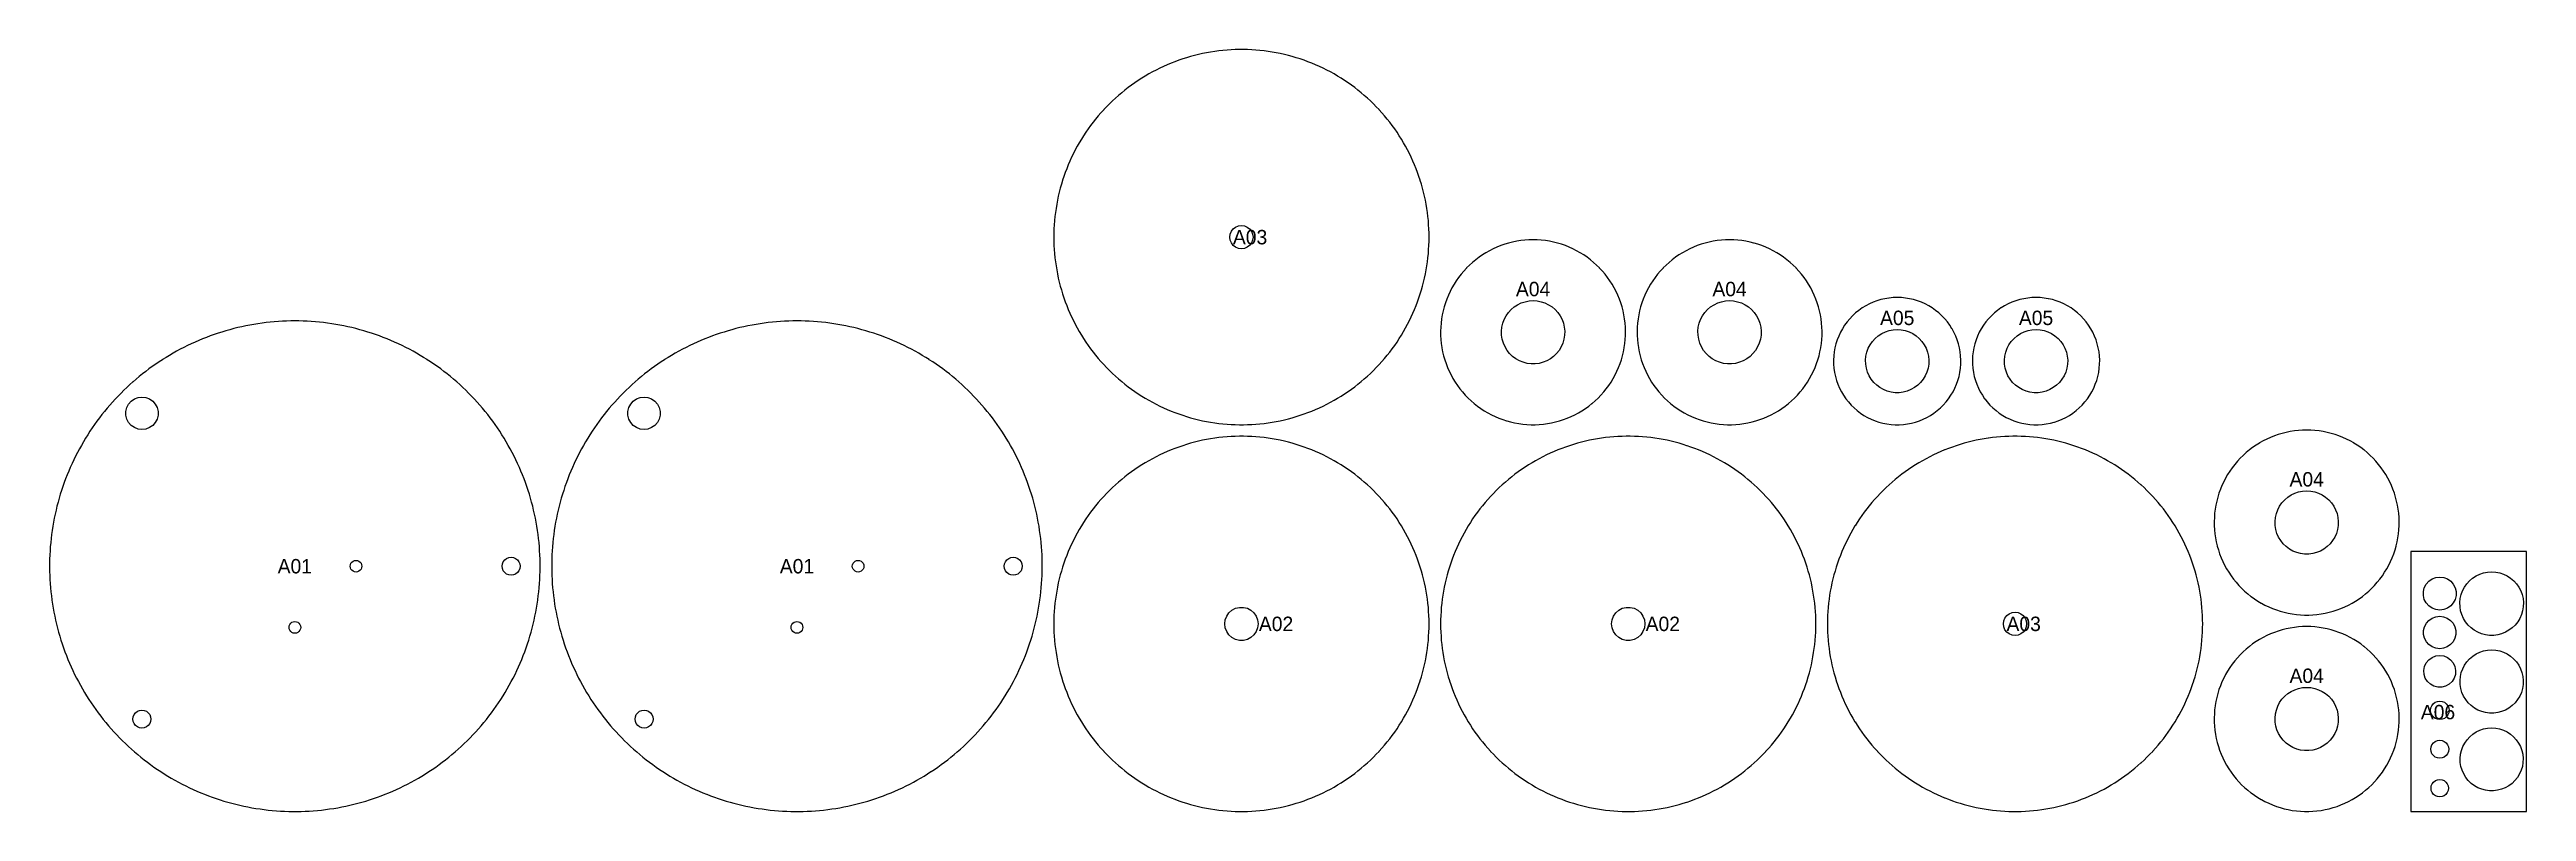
# Model space of a CAD drawing. Header units: millimetres. Extents: x 5 to 864, y 5 to 269.
import ezdxf
from ezdxf.enums import TextEntityAlignment as Align

# ---------------------------------------------------------------- set-up
doc = ezdxf.new("R2010")
doc.units = ezdxf.units.MM
doc.layers.add('CUT', color=1, linetype='CONTINUOUS')
doc.layers.add('ENGRAVE', color=7, linetype='CONTINUOUS')

msp = doc.modelspace()

# ---------------------------------------------------------------- texts
at = {"layer": 'ENGRAVE'}
for s, p in [('A03', (421.372, 201.713)), ('A04', (519.52, 183.713)), ('A04', (587.666, 183.713)), ('A05', (645.811, 173.711)), ('A05', (693.955, 173.711)), ('A04', (787.82, 117.713)), ('A01', (90.074, 87.574)), ('A01', (264.223, 87.574)), ('A02', (430.372, 67.571)), ('A02', (564.522, 67.571)), ('A03', (689.672, 67.571)), ('A04', (787.82, 49.571)), ('A06', (833.361, 36.968))]:
    msp.add_text(s, height=5, dxfattribs=at).set_placement(p, align=Align.CENTER)

# ---------------------------------------------------------------- linework, layer by layer
at = {"layer": 'CUT'}
for points in [[(483.447, 204.212), (483.447, 204.214), (483.431, 205.642), (483.431, 205.644), (483.384, 207.071), (483.384, 207.072), (483.306, 208.498), (483.306, 208.5), (483.196, 209.924), (483.196, 209.925), (483.055, 211.346), (483.055, 211.348), (482.883, 212.765), (482.882, 212.767), (482.679, 214.181), (482.679, 214.182), (482.445, 215.591), (482.444, 215.592), (482.179, 216.996), (482.179, 216.997), (481.883, 218.394), (481.883, 218.396), (481.556, 219.786), (481.556, 219.788), (481.199, 221.17), (481.198, 221.172), (480.811, 222.546), (480.811, 222.548), (480.393, 223.913), (480.393, 223.915), (479.946, 225.271), (479.945, 225.273), (479.468, 226.619), (479.468, 226.62), (478.961, 227.955), (478.961, 227.957), (478.425, 229.281), (478.425, 229.282), (477.86, 230.594), (477.859, 230.595), (477.266, 231.894), (477.265, 231.896), (476.644, 233.181), (476.643, 233.183), (475.993, 234.454), (475.993, 234.456), (475.315, 235.713), (475.314, 235.714), (474.61, 236.956), (474.609, 236.958), (473.877, 238.184), (473.876, 238.185), (473.117, 239.395), (473.116, 239.396), (472.331, 240.589), (472.33, 240.59), (471.519, 241.765), (471.518, 241.767), (470.681, 242.924), (470.68, 242.925), (469.818, 244.064), (469.817, 244.065), (468.93, 245.184), (468.929, 245.185), (468.018, 246.285), (468.017, 246.286), (467.082, 247.365), (467.081, 247.367), (466.122, 248.425), (466.121, 248.426), (465.139, 249.463), (465.138, 249.464), (464.134, 250.48), (464.133, 250.481), (463.107, 251.474), (463.106, 251.475), (462.058, 252.445), (462.057, 252.446), (460.988, 253.393), (460.986, 253.394), (459.897, 254.317), (459.896, 254.318), (458.786, 255.217), (458.785, 255.219), (457.656, 256.093), (457.655, 256.094), (456.507, 256.943), (456.506, 256.944), (455.339, 257.768), (455.338, 257.769), (454.154, 258.568), (454.153, 258.569), (452.951, 259.341), (452.95, 259.341), (451.732, 260.087), (451.731, 260.088), (450.497, 260.806), (450.495, 260.807), (449.246, 261.498), (449.244, 261.499), (447.98, 262.163), (447.978, 262.163), (446.7, 262.799), (446.698, 262.8), (445.406, 263.407), (445.404, 263.408), (444.099, 263.987), (444.098, 263.987), (442.78, 264.538), (442.778, 264.538), (441.449, 265.059), (441.447, 265.06), (440.106, 265.551), (440.105, 265.552), (438.754, 266.014), (438.752, 266.015), (437.391, 266.447), (437.39, 266.447), (436.02, 266.85), (436.018, 266.85), (434.639, 267.222), (434.638, 267.223), (433.251, 267.564), (433.25, 267.565), (431.856, 267.876), (431.854, 267.876), (430.454, 268.157), (430.453, 268.157), (429.047, 268.407), (429.045, 268.407), (427.634, 268.626), (427.632, 268.626), (426.217, 268.814), (426.215, 268.814), (424.796, 268.97), (424.794, 268.971), (423.372, 269.096), (423.37, 269.096), (421.945, 269.19), (421.944, 269.19), (420.517, 269.253), (420.515, 269.253), (419.088, 269.284), (419.086, 269.284), (417.658, 269.284), (417.656, 269.284), (416.229, 269.253), (416.227, 269.253), (414.801, 269.19), (414.799, 269.19), (413.374, 269.096), (413.372, 269.096), (411.95, 268.971), (411.948, 268.97), (410.529, 268.814), (410.527, 268.814), (409.112, 268.626), (409.11, 268.626), (407.699, 268.407), (407.697, 268.407), (406.291, 268.157), (406.29, 268.157), (404.89, 267.876), (404.888, 267.876), (403.494, 267.565), (403.493, 267.564), (402.106, 267.223), (402.105, 267.222), (400.726, 266.85), (400.724, 266.85), (399.354, 266.447), (399.353, 266.447), (397.992, 266.015), (397.99, 266.014), (396.639, 265.552), (396.638, 265.551), (395.297, 265.06), (395.295, 265.059), (393.966, 264.538), (393.964, 264.538), (392.647, 263.987), (392.645, 263.987), (391.34, 263.408), (391.338, 263.407), (390.046, 262.8), (390.044, 262.799), (388.766, 262.163), (388.764, 262.163), (387.5, 261.499), (387.498, 261.498), (386.249, 260.807), (386.247, 260.806), (385.013, 260.088), (385.012, 260.087), (383.794, 259.341), (383.793, 259.341), (382.591, 258.569), (382.59, 258.568), (381.406, 257.769), (381.405, 257.768), (380.238, 256.944), (380.237, 256.943), (379.089, 256.094), (379.088, 256.093), (377.959, 255.219), (377.958, 255.217), (376.848, 254.318), (376.847, 254.317), (375.758, 253.394), (375.756, 253.393), (374.687, 252.446), (374.686, 252.445), (373.638, 251.475), (373.637, 251.474), (372.611, 250.481), (372.61, 250.48), (371.606, 249.464), (371.605, 249.463), (370.623, 248.426), (370.622, 248.425), (369.663, 247.367), (369.662, 247.365), (368.727, 246.286), (368.726, 246.285), (367.815, 245.185), (367.814, 245.184), (366.927, 244.065), (366.926, 244.064), (366.064, 242.925), (366.063, 242.924), (365.226, 241.767), (365.225, 241.765), (364.414, 240.59), (364.413, 240.589), (363.628, 239.396), (363.627, 239.395), (362.868, 238.185), (362.867, 238.184), (362.135, 236.958), (362.135, 236.956), (361.43, 235.714), (361.429, 235.713), (360.751, 234.456), (360.751, 234.454), (360.101, 233.183), (360.1, 233.181), (359.479, 231.896), (359.478, 231.894), (358.885, 230.595), (358.884, 230.594), (358.319, 229.282), (358.319, 229.281), (357.783, 227.957), (357.783, 227.955), (357.276, 226.62), (357.276, 226.619), (356.799, 225.273), (356.798, 225.271), (356.351, 223.915), (356.351, 223.913), (355.933, 222.548), (355.933, 222.546), (355.546, 221.172), (355.545, 221.17), (355.188, 219.788), (355.188, 219.786), (354.861, 218.396), (354.861, 218.394), (354.565, 216.997), (354.565, 216.996), (354.3, 215.592), (354.299, 215.591), (354.065, 214.182), (354.065, 214.181), (353.862, 212.767), (353.861, 212.765), (353.689, 211.348), (353.689, 211.346), (353.548, 209.925), (353.548, 209.924), (353.438, 208.5), (353.438, 208.498), (353.36, 207.072), (353.36, 207.071), (353.313, 205.644), (353.313, 205.642), (353.297, 204.214), (353.297, 204.212), (353.313, 202.785), (353.313, 202.783), (353.36, 201.356), (353.36, 201.354), (353.438, 199.928), (353.438, 199.927), (353.548, 198.503), (353.548, 198.501), (353.689, 197.08), (353.689, 197.079), (353.861, 195.661), (353.862, 195.659), (354.065, 194.246), (354.065, 194.244), (354.299, 192.836), (354.3, 192.834), (354.565, 191.431), (354.565, 191.429), (354.861, 190.032), (354.861, 190.031), (355.188, 188.641), (355.188, 188.639), (355.545, 187.256), (355.546, 187.255), (355.933, 185.88), (355.933, 185.879), (356.351, 184.513), (356.351, 184.512), (356.798, 183.155), (356.799, 183.154), (357.276, 181.808), (357.276, 181.806), (357.783, 180.471), (357.783, 180.47), (358.319, 179.146), (358.319, 179.144), (358.884, 177.833), (358.885, 177.831), (359.478, 176.532), (359.479, 176.531), (360.1, 175.245), (360.101, 175.244), (360.751, 173.972), (360.751, 173.971), (361.429, 172.714), (361.43, 172.712), (362.135, 171.47), (362.135, 171.469), (362.867, 170.243), (362.868, 170.241), (363.627, 169.032), (363.628, 169.03), (364.413, 167.838), (364.414, 167.836), (365.225, 166.661), (365.226, 166.66), (366.063, 165.503), (366.064, 165.501), (366.926, 164.363), (366.927, 164.362), (367.814, 163.242), (367.815, 163.241), (368.726, 162.142), (368.727, 162.14), (369.662, 161.061), (369.663, 161.06), (370.622, 160.002), (370.623, 160), (371.605, 158.963), (371.606, 158.962), (372.61, 157.947), (372.611, 157.946), (373.637, 156.953), (373.638, 156.952), (374.686, 155.981), (374.687, 155.98), (375.756, 155.033), (375.758, 155.032), (376.847, 154.109), (376.848, 154.108), (377.958, 153.209), (377.959, 153.208), (379.088, 152.333), (379.089, 152.332), (380.237, 151.483), (380.238, 151.482), (381.405, 150.658), (381.406, 150.657), (382.59, 149.859), (382.591, 149.858), (383.793, 149.086), (383.794, 149.085), (385.012, 148.34), (385.013, 148.339), (386.247, 147.62), (386.249, 147.619), (387.498, 146.928), (387.5, 146.927), (388.764, 146.264), (388.766, 146.263), (390.044, 145.627), (390.046, 145.627), (391.338, 145.019), (391.34, 145.019), (392.645, 144.44), (392.647, 144.439), (393.964, 143.889), (393.966, 143.888), (395.295, 143.367), (395.297, 143.367), (396.638, 142.875), (396.639, 142.875), (397.99, 142.412), (397.992, 142.412), (399.353, 141.98), (399.354, 141.979), (400.724, 141.577), (400.726, 141.576), (402.105, 141.204), (402.106, 141.204), (403.493, 140.862), (403.494, 140.862), (404.888, 140.551), (404.89, 140.55), (406.29, 140.27), (406.291, 140.269), (407.697, 140.02), (407.699, 140.019), (409.11, 139.801), (409.112, 139.8), (410.527, 139.613), (410.529, 139.613), (411.948, 139.456), (411.95, 139.456), (413.372, 139.331), (413.374, 139.33), (414.799, 139.236), (414.801, 139.236), (416.227, 139.174), (416.229, 139.174), (417.656, 139.142), (417.658, 139.142), (419.086, 139.142), (419.088, 139.142), (420.515, 139.174), (420.517, 139.174), (421.944, 139.236), (421.945, 139.236), (423.37, 139.33), (423.372, 139.331), (424.794, 139.456), (424.796, 139.456), (426.215, 139.613), (426.217, 139.613), (427.632, 139.8), (427.634, 139.801), (429.045, 140.019), (429.047, 140.02), (430.453, 140.269), (430.454, 140.27), (431.854, 140.55), (431.856, 140.551), (433.25, 140.862), (433.251, 140.862), (434.638, 141.204), (434.639, 141.204), (436.018, 141.576), (436.02, 141.577), (437.39, 141.979), (437.391, 141.98), (438.752, 142.412), (438.754, 142.412), (440.105, 142.875), (440.106, 142.875), (441.447, 143.367), (441.449, 143.367), (442.778, 143.888), (442.78, 143.889), (444.098, 144.439), (444.099, 144.44), (445.404, 145.019), (445.406, 145.019), (446.698, 145.627), (446.7, 145.627), (447.978, 146.263), (447.98, 146.264), (449.244, 146.927), (449.246, 146.928), (450.495, 147.619), (450.497, 147.62), (451.731, 148.339), (451.732, 148.34), (452.95, 149.085), (452.951, 149.086), (454.153, 149.858), (454.154, 149.859), (455.338, 150.657), (455.339, 150.658), (456.506, 151.482), (456.507, 151.483), (457.655, 152.332), (457.656, 152.333), (458.785, 153.208), (458.786, 153.209), (459.896, 154.108), (459.897, 154.109), (460.986, 155.032), (460.988, 155.033), (462.057, 155.98), (462.058, 155.981), (463.106, 156.952), (463.107, 156.953), (464.133, 157.946), (464.134, 157.947), (465.138, 158.962), (465.139, 158.963), (466.121, 160), (466.122, 160.002), (467.081, 161.06), (467.082, 161.061), (468.017, 162.14), (468.018, 162.142), (468.929, 163.241), (468.93, 163.242), (469.817, 164.362), (469.818, 164.363), (470.68, 165.501), (470.681, 165.503), (471.518, 166.66), (471.519, 166.661), (472.33, 167.836), (472.331, 167.838), (473.116, 169.03), (473.117, 169.032), (473.876, 170.241), (473.877, 170.243), (474.609, 171.469), (474.61, 171.47), (475.314, 172.712), (475.315, 172.714), (475.993, 173.971), (475.993, 173.972), (476.643, 175.244), (476.644, 175.245), (477.265, 176.531), (477.266, 176.532), (477.859, 177.831), (477.86, 177.833), (478.425, 179.144), (478.425, 179.146), (478.961, 180.47), (478.961, 180.471), (479.468, 181.806), (479.468, 181.808), (479.945, 183.154), (479.946, 183.155), (480.393, 184.512), (480.393, 184.513), (480.811, 185.879), (480.811, 185.88), (481.198, 187.255), (481.199, 187.256), (481.556, 188.639), (481.556, 188.641), (481.883, 190.031), (481.883, 190.032), (482.179, 191.429), (482.179, 191.431), (482.444, 192.834), (482.445, 192.836), (482.679, 194.244), (482.679, 194.246), (482.882, 195.659), (482.883, 195.661), (483.055, 197.079), (483.055, 197.08), (483.196, 198.501), (483.196, 198.503), (483.306, 199.927), (483.306, 199.928), (483.384, 201.354), (483.384, 201.356), (483.431, 202.783), (483.431, 202.785)], [(422.259, 203.172), (421.857, 202.201), (421.218, 201.368), (420.384, 200.728), (419.414, 200.326), (418.372, 200.189), (417.33, 200.326), (416.36, 200.728), (415.526, 201.368), (414.887, 202.201), (414.485, 203.172), (414.348, 204.213), (414.485, 205.255), (414.887, 206.225), (415.526, 207.059), (416.36, 207.698), (417.33, 208.1), (418.372, 208.238), (419.414, 208.1), (420.384, 207.698), (421.218, 207.059), (421.857, 206.225), (422.259, 205.255), (422.396, 204.213)], [(519.522, 203.284), (519.518, 203.284), (518.093, 203.252), (518.09, 203.252), (516.667, 203.157), (516.664, 203.157), (515.246, 202.998), (515.243, 202.998), (513.835, 202.776), (513.831, 202.776), (512.434, 202.492), (512.431, 202.491), (511.048, 202.145), (511.044, 202.144), (509.678, 201.737), (509.675, 201.736), (508.328, 201.268), (508.325, 201.267), (507, 200.74), (506.997, 200.738), (505.697, 200.153), (505.694, 200.151), (504.421, 199.508), (504.418, 199.507), (503.176, 198.807), (503.173, 198.806), (501.962, 198.052), (501.96, 198.05), (500.784, 197.243), (500.781, 197.241), (499.643, 196.383), (499.64, 196.381), (498.541, 195.472), (498.539, 195.47), (497.481, 194.514), (497.479, 194.511), (496.465, 193.509), (496.463, 193.506), (495.494, 192.46), (495.492, 192.457), (494.572, 191.368), (494.57, 191.366), (493.698, 190.237), (493.696, 190.234), (492.876, 189.068), (492.875, 189.065), (492.107, 187.863), (492.106, 187.86), (491.393, 186.625), (491.391, 186.622), (490.734, 185.357), (490.732, 185.354), (490.132, 184.061), (490.131, 184.058), (489.589, 182.739), (489.588, 182.736), (489.105, 181.394), (489.104, 181.391), (488.681, 180.029), (488.681, 180.026), (488.319, 178.646), (488.318, 178.643), (488.019, 177.249), (488.018, 177.246), (487.781, 175.84), (487.781, 175.837), (487.606, 174.421), (487.606, 174.418), (487.495, 172.997), (487.495, 172.993), (487.447, 171.568), (487.447, 171.565), (487.463, 170.139), (487.463, 170.136), (487.542, 168.712), (487.543, 168.709), (487.685, 167.29), (487.686, 167.287), (487.892, 165.876), (487.892, 165.873), (488.161, 164.472), (488.161, 164.469), (488.492, 163.082), (488.493, 163.079), (488.885, 161.708), (488.886, 161.705), (489.338, 160.352), (489.339, 160.349), (489.852, 159.019), (489.853, 159.016), (490.424, 157.709), (490.426, 157.706), (491.055, 156.427), (491.056, 156.424), (491.741, 155.173), (491.743, 155.17), (492.483, 153.952), (492.485, 153.949), (493.279, 152.764), (493.281, 152.762), (494.127, 151.614), (494.129, 151.611), (495.025, 150.502), (495.027, 150.499), (495.972, 149.431), (495.974, 149.429), (496.965, 148.404), (496.967, 148.402), (498.003, 147.422), (498.006, 147.42), (499.084, 146.487), (499.087, 146.485), (500.206, 145.601), (500.209, 145.599), (501.366, 144.766), (501.369, 144.764), (502.562, 143.984), (502.565, 143.982), (503.792, 143.255), (503.794, 143.254), (505.052, 142.582), (505.055, 142.581), (506.342, 141.966), (506.345, 141.965), (507.658, 141.408), (507.661, 141.407), (508.997, 140.91), (509, 140.908), (510.357, 140.471), (510.36, 140.47), (511.736, 140.093), (511.739, 140.092), (513.129, 139.777), (513.133, 139.777), (514.536, 139.524), (514.539, 139.523), (515.952, 139.333), (515.956, 139.333), (517.376, 139.206), (517.379, 139.206), (518.804, 139.142), (518.807, 139.142), (520.233, 139.142), (520.236, 139.142), (521.661, 139.206), (521.664, 139.206), (523.084, 139.333), (523.088, 139.333), (524.501, 139.523), (524.504, 139.524), (525.907, 139.777), (525.911, 139.777), (527.301, 140.092), (527.304, 140.093), (528.68, 140.47), (528.683, 140.471), (530.04, 140.908), (530.043, 140.91), (531.379, 141.407), (531.382, 141.408), (532.695, 141.965), (532.698, 141.966), (533.985, 142.581), (533.988, 142.582), (535.246, 143.254), (535.249, 143.255), (536.475, 143.982), (536.478, 143.984), (537.671, 144.764), (537.674, 144.766), (538.831, 145.599), (538.834, 145.601), (539.953, 146.485), (539.956, 146.487), (541.034, 147.42), (541.037, 147.422), (542.073, 148.402), (542.075, 148.404), (543.066, 149.429), (543.068, 149.431), (544.013, 150.499), (544.015, 150.502), (544.911, 151.611), (544.913, 151.614), (545.759, 152.762), (545.761, 152.764), (546.555, 153.949), (546.557, 153.952), (547.297, 155.17), (547.299, 155.173), (547.984, 156.424), (547.985, 156.427), (548.614, 157.706), (548.616, 157.709), (549.187, 159.016), (549.188, 159.019), (549.701, 160.349), (549.702, 160.352), (550.154, 161.705), (550.155, 161.708), (550.547, 163.079), (550.548, 163.082), (550.879, 164.469), (550.879, 164.472), (551.148, 165.873), (551.148, 165.876), (551.354, 167.287), (551.355, 167.29), (551.497, 168.709), (551.498, 168.712), (551.577, 170.136), (551.577, 170.139), (551.593, 171.565), (551.593, 171.568), (551.545, 172.993), (551.545, 172.997), (551.434, 174.418), (551.434, 174.421), (551.259, 175.837), (551.259, 175.84), (551.022, 177.246), (551.021, 177.249), (550.722, 178.643), (550.721, 178.646), (550.359, 180.026), (550.359, 180.029), (549.936, 181.391), (549.935, 181.394), (549.452, 182.736), (549.451, 182.739), (548.909, 184.058), (548.908, 184.061), (548.308, 185.354), (548.306, 185.357), (547.649, 186.622), (547.647, 186.625), (546.934, 187.86), (546.933, 187.863), (546.165, 189.065), (546.164, 189.068), (545.344, 190.234), (545.342, 190.237), (544.47, 191.366), (544.468, 191.368), (543.548, 192.457), (543.546, 192.46), (542.577, 193.506), (542.575, 193.509), (541.561, 194.511), (541.559, 194.514), (540.501, 195.47), (540.499, 195.472), (539.4, 196.381), (539.397, 196.383), (538.259, 197.241), (538.256, 197.243), (537.081, 198.05), (537.078, 198.052), (535.867, 198.806), (535.865, 198.807), (534.622, 199.507), (534.619, 199.508), (533.346, 200.151), (533.343, 200.153), (532.043, 200.738), (532.04, 200.74), (530.715, 201.267), (530.712, 201.268), (529.365, 201.736), (529.362, 201.737), (527.996, 202.144), (527.992, 202.145), (526.609, 202.491), (526.606, 202.492), (525.209, 202.776), (525.205, 202.776), (523.797, 202.998), (523.794, 202.998), (522.377, 203.157), (522.373, 203.157), (520.951, 203.252), (520.947, 203.252)], [(587.668, 203.284), (587.664, 203.284), (586.239, 203.252), (586.236, 203.252), (584.813, 203.157), (584.81, 203.157), (583.393, 202.998), (583.389, 202.998), (581.981, 202.776), (581.977, 202.776), (580.58, 202.492), (580.577, 202.491), (579.194, 202.145), (579.19, 202.144), (577.824, 201.737), (577.821, 201.736), (576.474, 201.268), (576.471, 201.267), (575.146, 200.74), (575.143, 200.738), (573.843, 200.153), (573.84, 200.151), (572.567, 199.508), (572.564, 199.507), (571.322, 198.807), (571.319, 198.806), (570.108, 198.052), (570.106, 198.05), (568.93, 197.243), (568.927, 197.241), (567.789, 196.383), (567.786, 196.381), (566.687, 195.472), (566.685, 195.47), (565.627, 194.514), (565.625, 194.511), (564.611, 193.509), (564.609, 193.506), (563.64, 192.46), (563.638, 192.457), (562.718, 191.368), (562.716, 191.366), (561.844, 190.237), (561.842, 190.234), (561.022, 189.068), (561.021, 189.065), (560.253, 187.863), (560.252, 187.86), (559.539, 186.625), (559.537, 186.622), (558.88, 185.357), (558.878, 185.354), (558.278, 184.061), (558.277, 184.058), (557.735, 182.739), (557.734, 182.736), (557.251, 181.394), (557.25, 181.391), (556.827, 180.029), (556.827, 180.026), (556.465, 178.646), (556.464, 178.643), (556.165, 177.249), (556.164, 177.246), (555.927, 175.84), (555.927, 175.837), (555.752, 174.421), (555.752, 174.418), (555.641, 172.997), (555.641, 172.993), (555.593, 171.568), (555.593, 171.565), (555.609, 170.139), (555.609, 170.136), (555.688, 168.712), (555.689, 168.709), (555.831, 167.29), (555.832, 167.287), (556.038, 165.876), (556.038, 165.873), (556.307, 164.472), (556.307, 164.469), (556.638, 163.082), (556.639, 163.079), (557.031, 161.708), (557.032, 161.705), (557.484, 160.352), (557.485, 160.349), (557.998, 159.019), (557.999, 159.016), (558.57, 157.709), (558.572, 157.706), (559.201, 156.427), (559.202, 156.424), (559.887, 155.173), (559.889, 155.17), (560.629, 153.952), (560.631, 153.949), (561.425, 152.764), (561.427, 152.762), (562.273, 151.614), (562.275, 151.611), (563.171, 150.502), (563.173, 150.499), (564.118, 149.431), (564.12, 149.429), (565.111, 148.404), (565.113, 148.402), (566.149, 147.422), (566.152, 147.42), (567.23, 146.487), (567.233, 146.485), (568.352, 145.601), (568.355, 145.599), (569.512, 144.766), (569.515, 144.764), (570.708, 143.984), (570.711, 143.982), (571.938, 143.255), (571.94, 143.254), (573.198, 142.582), (573.201, 142.581), (574.488, 141.966), (574.491, 141.965), (575.804, 141.408), (575.807, 141.407), (577.143, 140.91), (577.146, 140.908), (578.503, 140.471), (578.506, 140.47), (579.882, 140.093), (579.885, 140.092), (581.276, 139.777), (581.279, 139.777), (582.682, 139.524), (582.685, 139.523), (584.098, 139.333), (584.102, 139.333), (585.522, 139.206), (585.525, 139.206), (586.95, 139.142), (586.953, 139.142), (588.379, 139.142), (588.382, 139.142), (589.807, 139.206), (589.81, 139.206), (591.23, 139.333), (591.234, 139.333), (592.647, 139.523), (592.65, 139.524), (594.053, 139.777), (594.057, 139.777), (595.447, 140.092), (595.45, 140.093), (596.826, 140.47), (596.829, 140.471), (598.186, 140.908), (598.189, 140.91), (599.525, 141.407), (599.528, 141.408), (600.841, 141.965), (600.844, 141.966), (602.131, 142.581), (602.134, 142.582), (603.392, 143.254), (603.395, 143.255), (604.621, 143.982), (604.624, 143.984), (605.817, 144.764), (605.82, 144.766), (606.977, 145.599), (606.98, 145.601), (608.099, 146.485), (608.102, 146.487), (609.18, 147.42), (609.183, 147.422), (610.219, 148.402), (610.221, 148.404), (611.212, 149.429), (611.214, 149.431), (612.159, 150.499), (612.161, 150.502), (613.057, 151.611), (613.059, 151.614), (613.905, 152.762), (613.907, 152.764), (614.701, 153.949), (614.703, 153.952), (615.443, 155.17), (615.445, 155.173), (616.13, 156.424), (616.131, 156.427), (616.76, 157.706), (616.762, 157.709), (617.333, 159.016), (617.334, 159.019), (617.847, 160.349), (617.848, 160.352), (618.3, 161.705), (618.301, 161.708), (618.693, 163.079), (618.694, 163.082), (619.025, 164.469), (619.026, 164.472), (619.294, 165.873), (619.294, 165.876), (619.5, 167.287), (619.501, 167.29), (619.643, 168.709), (619.644, 168.712), (619.723, 170.136), (619.723, 170.139), (619.739, 171.565), (619.739, 171.568), (619.691, 172.993), (619.691, 172.997), (619.58, 174.418), (619.58, 174.421), (619.405, 175.837), (619.405, 175.84), (619.168, 177.246), (619.167, 177.249), (618.868, 178.643), (618.867, 178.646), (618.506, 180.026), (618.505, 180.029), (618.082, 181.391), (618.081, 181.394), (617.598, 182.736), (617.597, 182.739), (617.055, 184.058), (617.054, 184.061), (616.454, 185.354), (616.452, 185.357), (615.795, 186.622), (615.793, 186.625), (615.08, 187.86), (615.079, 187.863), (614.311, 189.065), (614.31, 189.068), (613.49, 190.234), (613.488, 190.237), (612.616, 191.366), (612.614, 191.368), (611.694, 192.457), (611.692, 192.46), (610.723, 193.506), (610.721, 193.509), (609.707, 194.511), (609.705, 194.514), (608.647, 195.47), (608.645, 195.472), (607.546, 196.381), (607.543, 196.383), (606.405, 197.241), (606.402, 197.243), (605.227, 198.05), (605.224, 198.052), (604.013, 198.806), (604.011, 198.807), (602.768, 199.507), (602.765, 199.508), (601.492, 200.151), (601.489, 200.153), (600.189, 200.738), (600.186, 200.74), (598.861, 201.267), (598.858, 201.268), (597.511, 201.736), (597.508, 201.737), (596.142, 202.144), (596.138, 202.145), (594.755, 202.491), (594.752, 202.492), (593.355, 202.776), (593.351, 202.776), (591.943, 202.998), (591.94, 202.998), (590.523, 203.157), (590.519, 203.157), (589.097, 203.252), (589.093, 203.252)], [(520.923, 182.094), (522.304, 181.825), (523.639, 181.382), (524.906, 180.772), (526.084, 180.005), (527.155, 179.093), (528.1, 178.052), (528.905, 176.898), (529.556, 175.652), (530.041, 174.332), (530.354, 172.961), (530.489, 171.561), (530.444, 170.155), (530.22, 168.767), (529.82, 167.419), (529.25, 166.133), (528.521, 164.93), (527.644, 163.831), (526.634, 162.852), (525.507, 162.011), (524.282, 161.321), (522.978, 160.793), (521.618, 160.437), (520.223, 160.257), (518.817, 160.257), (517.422, 160.437), (516.062, 160.793), (514.758, 161.321), (513.533, 162.011), (512.406, 162.852), (511.396, 163.831), (510.519, 164.93), (509.79, 166.133), (509.22, 167.419), (508.82, 168.767), (508.596, 170.155), (508.551, 171.561), (508.686, 172.961), (508.999, 174.332), (509.484, 175.652), (510.135, 176.898), (510.94, 178.052), (511.885, 179.093), (512.956, 180.005), (514.134, 180.772), (515.402, 181.382), (516.736, 181.825), (518.117, 182.094), (519.52, 182.184)], [(589.069, 182.094), (590.45, 181.825), (591.785, 181.382), (593.052, 180.772), (594.23, 180.005), (595.301, 179.093), (596.247, 178.052), (597.051, 176.898), (597.702, 175.652), (598.187, 174.332), (598.5, 172.961), (598.635, 171.561), (598.59, 170.155), (598.366, 168.767), (597.966, 167.419), (597.396, 166.133), (596.667, 164.93), (595.79, 163.831), (594.78, 162.852), (593.653, 162.011), (592.428, 161.321), (591.124, 160.793), (589.764, 160.437), (588.369, 160.257), (586.963, 160.257), (585.568, 160.437), (584.208, 160.793), (582.904, 161.321), (581.679, 162.011), (580.552, 162.852), (579.542, 163.831), (578.665, 164.93), (577.936, 166.133), (577.366, 167.419), (576.966, 168.767), (576.742, 170.155), (576.697, 171.561), (576.832, 172.961), (577.145, 174.332), (577.63, 175.652), (578.281, 176.898), (579.086, 178.052), (580.031, 179.093), (581.102, 180.005), (582.28, 180.772), (583.548, 181.382), (584.882, 181.825), (586.263, 182.094), (587.666, 182.184)], [(645.814, 183.281), (645.809, 183.281), (644.385, 183.234), (644.38, 183.234), (642.962, 183.096), (642.957, 183.095), (641.551, 182.866), (641.546, 182.865), (640.158, 182.544), (640.153, 182.543), (638.788, 182.134), (638.784, 182.132), (637.448, 181.635), (637.444, 181.633), (636.143, 181.051), (636.139, 181.049), (634.879, 180.384), (634.875, 180.381), (633.661, 179.636), (633.657, 179.633), (632.493, 178.811), (632.489, 178.808), (631.382, 177.912), (631.378, 177.908), (630.33, 176.943), (630.327, 176.939), (629.344, 175.907), (629.341, 175.904), (628.427, 174.811), (628.424, 174.807), (627.583, 173.657), (627.58, 173.653), (626.815, 172.451), (626.813, 172.447), (626.127, 171.198), (626.125, 171.193), (625.522, 169.903), (625.52, 169.898), (625.001, 168.571), (625, 168.566), (624.568, 167.209), (624.567, 167.204), (624.224, 165.821), (624.223, 165.816), (623.971, 164.414), (623.97, 164.409), (623.809, 162.993), (623.808, 162.989), (623.739, 161.566), (623.739, 161.561), (623.762, 160.136), (623.762, 160.131), (623.878, 158.711), (623.878, 158.706), (624.085, 157.297), (624.086, 157.292), (624.384, 155.898), (624.385, 155.894), (624.772, 154.523), (624.774, 154.518), (625.249, 153.175), (625.251, 153.17), (625.812, 151.861), (625.814, 151.856), (626.459, 150.586), (626.461, 150.581), (627.187, 149.355), (627.189, 149.351), (627.993, 148.174), (627.996, 148.171), (628.874, 147.048), (628.877, 147.045), (629.826, 145.982), (629.829, 145.978), (630.845, 144.979), (630.848, 144.976), (631.926, 144.044), (631.93, 144.041), (633.066, 143.181), (633.07, 143.179), (634.26, 142.394), (634.264, 142.392), (635.502, 141.686), (635.506, 141.684), (636.787, 141.06), (636.791, 141.058), (638.11, 140.518), (638.114, 140.516), (639.465, 140.063), (639.47, 140.061), (640.847, 139.696), (640.852, 139.695), (642.25, 139.42), (642.254, 139.419), (643.667, 139.235), (643.672, 139.235), (645.094, 139.142), (645.099, 139.142), (646.524, 139.142), (646.528, 139.142), (647.95, 139.235), (647.955, 139.235), (649.368, 139.419), (649.373, 139.42), (650.771, 139.695), (650.775, 139.696), (652.153, 140.061), (652.157, 140.063), (653.508, 140.516), (653.513, 140.518), (654.831, 141.058), (654.836, 141.06), (656.116, 141.684), (656.121, 141.686), (657.358, 142.392), (657.363, 142.394), (658.552, 143.179), (658.556, 143.181), (659.692, 144.041), (659.696, 144.044), (660.774, 144.976), (660.778, 144.979), (661.793, 145.978), (661.797, 145.982), (662.745, 147.045), (662.749, 147.048), (663.627, 148.171), (663.629, 148.174), (664.433, 149.351), (664.436, 149.355), (665.161, 150.581), (665.164, 150.586), (665.808, 151.856), (665.81, 151.861), (666.372, 153.17), (666.373, 153.175), (666.849, 154.518), (666.85, 154.523), (667.237, 155.894), (667.239, 155.898), (667.536, 157.292), (667.537, 157.297), (667.744, 158.706), (667.745, 158.711), (667.86, 160.131), (667.86, 160.136), (667.883, 161.561), (667.883, 161.566), (667.814, 162.989), (667.814, 162.993), (667.652, 164.409), (667.652, 164.414), (667.399, 165.816), (667.398, 165.821), (667.056, 167.204), (667.054, 167.209), (666.623, 168.566), (666.621, 168.571), (666.103, 169.898), (666.101, 169.903), (665.497, 171.193), (665.495, 171.198), (664.81, 172.447), (664.807, 172.451), (664.042, 173.653), (664.039, 173.657), (663.198, 174.807), (663.195, 174.811), (662.281, 175.904), (662.278, 175.907), (661.295, 176.939), (661.292, 176.943), (660.244, 177.908), (660.241, 177.912), (659.133, 178.808), (659.129, 178.811), (657.966, 179.633), (657.962, 179.636), (656.747, 180.381), (656.743, 180.384), (655.483, 181.049), (655.479, 181.051), (654.178, 181.633), (654.174, 181.635), (652.839, 182.132), (652.834, 182.134), (651.469, 182.543), (651.465, 182.544), (650.076, 182.865), (650.072, 182.866), (648.665, 183.095), (648.661, 183.096), (647.242, 183.234), (647.238, 183.234)], [(693.958, 183.281), (693.953, 183.281), (692.529, 183.234), (692.524, 183.234), (691.106, 183.096), (691.101, 183.095), (689.695, 182.866), (689.69, 182.865), (688.302, 182.544), (688.297, 182.543), (686.932, 182.134), (686.928, 182.132), (685.593, 181.635), (685.588, 181.633), (684.288, 181.051), (684.283, 181.049), (683.023, 180.384), (683.019, 180.381), (681.805, 179.636), (681.801, 179.633), (680.637, 178.811), (680.634, 178.808), (679.526, 177.912), (679.522, 177.908), (678.475, 176.943), (678.471, 176.939), (677.488, 175.907), (677.485, 175.904), (676.571, 174.811), (676.568, 174.807), (675.727, 173.657), (675.724, 173.653), (674.959, 172.451), (674.957, 172.447), (674.271, 171.198), (674.269, 171.193), (673.666, 169.903), (673.664, 169.898), (673.145, 168.571), (673.144, 168.566), (672.712, 167.209), (672.711, 167.204), (672.368, 165.821), (672.367, 165.816), (672.115, 164.414), (672.114, 164.409), (671.953, 162.993), (671.953, 162.989), (671.883, 161.566), (671.883, 161.561), (671.906, 160.136), (671.907, 160.131), (672.022, 158.711), (672.022, 158.706), (672.229, 157.297), (672.23, 157.292), (672.528, 155.898), (672.529, 155.894), (672.916, 154.523), (672.918, 154.518), (673.393, 153.175), (673.395, 153.17), (673.956, 151.861), (673.958, 151.856), (674.603, 150.586), (674.605, 150.581), (675.331, 149.355), (675.333, 149.351), (676.137, 148.174), (676.14, 148.171), (677.018, 147.048), (677.021, 147.045), (677.97, 145.982), (677.973, 145.978), (678.989, 144.979), (678.992, 144.976), (680.071, 144.044), (680.074, 144.041), (681.21, 143.181), (681.214, 143.179), (682.404, 142.394), (682.408, 142.392), (683.646, 141.686), (683.65, 141.684), (684.931, 141.06), (684.935, 141.058), (686.254, 140.518), (686.258, 140.516), (687.609, 140.063), (687.614, 140.061), (688.991, 139.696), (688.996, 139.695), (690.394, 139.42), (690.399, 139.419), (691.811, 139.235), (691.816, 139.235), (693.238, 139.142), (693.243, 139.142), (694.668, 139.142), (694.673, 139.142), (696.094, 139.235), (696.099, 139.235), (697.512, 139.419), (697.517, 139.42), (698.915, 139.695), (698.92, 139.696), (700.297, 140.061), (700.302, 140.063), (701.652, 140.516), (701.657, 140.518), (702.975, 141.058), (702.98, 141.06), (704.261, 141.684), (704.265, 141.686), (705.503, 142.392), (705.507, 142.394), (706.696, 143.179), (706.7, 143.181), (707.836, 144.041), (707.84, 144.044), (708.918, 144.976), (708.922, 144.979), (709.938, 145.978), (709.941, 145.982), (710.89, 147.045), (710.893, 147.048), (711.771, 148.171), (711.774, 148.174), (712.577, 149.351), (712.58, 149.355), (713.306, 150.581), (713.308, 150.586), (713.953, 151.856), (713.955, 151.861), (714.516, 153.17), (714.518, 153.175), (714.993, 154.518), (714.994, 154.523), (715.382, 155.894), (715.383, 155.898), (715.681, 157.292), (715.681, 157.297), (715.888, 158.706), (715.889, 158.711), (716.004, 160.131), (716.004, 160.136), (716.027, 161.561), (716.027, 161.566), (715.958, 162.989), (715.958, 162.993), (715.797, 164.409), (715.796, 164.414), (715.543, 165.816), (715.542, 165.821), (715.2, 167.204), (715.198, 167.209), (714.767, 168.566), (714.765, 168.571), (714.247, 169.898), (714.245, 169.903), (713.642, 171.193), (713.639, 171.198), (712.954, 172.447), (712.951, 172.451), (712.186, 173.653), (712.184, 173.657), (711.342, 174.807), (711.339, 174.811), (710.426, 175.904), (710.422, 175.907), (709.44, 176.939), (709.436, 176.943), (708.389, 177.908), (708.385, 177.912), (707.277, 178.808), (707.273, 178.811), (706.11, 179.633), (706.106, 179.636), (704.892, 180.381), (704.887, 180.384), (703.627, 181.049), (703.623, 181.051), (702.323, 181.633), (702.318, 181.635), (700.983, 182.132), (700.978, 182.134), (699.614, 182.543), (699.609, 182.544), (698.221, 182.865), (698.216, 182.866), (696.81, 183.095), (696.805, 183.096), (695.387, 183.234), (695.382, 183.234)], [(90.075, 175.147), (90.074, 175.147), (88.65, 175.135), (88.648, 175.135), (87.225, 175.099), (87.223, 175.099), (85.8, 175.04), (85.799, 175.04), (84.377, 174.956), (84.376, 174.956), (82.956, 174.849), (82.955, 174.849), (81.537, 174.718), (81.535, 174.717), (80.12, 174.563), (80.118, 174.562), (78.705, 174.384), (78.704, 174.384), (77.294, 174.182), (77.293, 174.181), (75.887, 173.956), (75.886, 173.956), (74.484, 173.706), (74.482, 173.706), (73.085, 173.433), (73.083, 173.433), (71.69, 173.137), (71.689, 173.137), (70.301, 172.817), (70.3, 172.817), (68.918, 172.474), (68.916, 172.474), (67.54, 172.108), (67.539, 172.108), (66.169, 171.719), (66.167, 171.719), (64.804, 171.307), (64.803, 171.307), (63.447, 170.873), (63.445, 170.872), (62.097, 170.415), (62.095, 170.415), (60.754, 169.935), (60.753, 169.935), (59.42, 169.433), (59.419, 169.432), (58.095, 168.908), (58.094, 168.907), (56.779, 168.361), (56.778, 168.36), (55.472, 167.792), (55.471, 167.792), (54.174, 167.201), (54.173, 167.201), (52.887, 166.589), (52.886, 166.589), (51.61, 165.955), (51.609, 165.955), (50.344, 165.3), (50.343, 165.3), (49.09, 164.624), (49.089, 164.624), (47.846, 163.927), (47.845, 163.926), (46.615, 163.209), (46.614, 163.208), (45.396, 162.471), (45.394, 162.47), (44.189, 161.712), (44.188, 161.711), (42.995, 160.933), (42.994, 160.932), (41.814, 160.134), (41.813, 160.134), (40.647, 159.316), (40.646, 159.315), (39.494, 158.478), (39.493, 158.477), (38.355, 157.621), (38.354, 157.62), (37.231, 156.745), (37.23, 156.744), (36.121, 155.85), (36.12, 155.85), (35.026, 154.937), (35.025, 154.936), (33.947, 154.006), (33.946, 154.005), (32.884, 153.056), (32.883, 153.056), (31.837, 152.089), (31.836, 152.089), (30.806, 151.105), (30.805, 151.104), (29.792, 150.103), (29.791, 150.103), (28.794, 149.085), (28.794, 149.084), (27.814, 148.05), (27.813, 148.049), (26.852, 146.999), (26.851, 146.998), (25.907, 145.932), (25.906, 145.931), (24.98, 144.849), (24.979, 144.848), (24.071, 143.75), (24.07, 143.749), (23.181, 142.637), (23.18, 142.636), (22.31, 141.509), (22.309, 141.508), (21.458, 140.366), (21.457, 140.365), (20.625, 139.21), (20.624, 139.209), (19.811, 138.039), (19.81, 138.038), (19.017, 136.855), (19.017, 136.854), (18.243, 135.658), (18.243, 135.657), (17.49, 134.448), (17.489, 134.447), (16.756, 133.226), (16.756, 133.225), (16.044, 131.991), (16.043, 131.99), (15.352, 130.745), (15.351, 130.744), (14.681, 129.487), (14.68, 129.486), (14.031, 128.219), (14.03, 128.218), (13.403, 126.939), (13.402, 126.938), (12.796, 125.65), (12.795, 125.648), (12.21, 124.35), (12.21, 124.349), (11.647, 123.04), (11.647, 123.039), (11.106, 121.722), (11.105, 121.721), (10.586, 120.394), (10.586, 120.393), (10.09, 119.058), (10.089, 119.057), (9.615, 117.714), (9.615, 117.713), (9.163, 116.362), (9.163, 116.361), (8.734, 115.003), (8.734, 115.002), (8.328, 113.637), (8.328, 113.635), (7.945, 112.264), (7.944, 112.263), (7.584, 110.885), (7.584, 110.883), (7.247, 109.5), (7.247, 109.498), (6.933, 108.109), (6.933, 108.108), (6.643, 106.714), (6.643, 106.712), (6.376, 105.313), (6.375, 105.312), (6.132, 103.909), (6.132, 103.908), (5.912, 102.501), (5.912, 102.499), (5.716, 101.089), (5.715, 101.088), (5.543, 99.674), (5.543, 99.673), (5.394, 98.256), (5.394, 98.255), (5.269, 96.836), (5.269, 96.835), (5.167, 95.415), (5.167, 95.413), (5.09, 93.991), (5.09, 93.99), (5.036, 92.567), (5.036, 92.566), (5.006, 91.142), (5.006, 91.14), (5, 89.716), (5, 89.715), (5.018, 88.291), (5.018, 88.29), (5.06, 86.866), (5.06, 86.865), (5.125, 85.442), (5.125, 85.441), (5.215, 84.02), (5.215, 84.018), (5.328, 82.599), (5.328, 82.597), (5.465, 81.18), (5.465, 81.179), (5.626, 79.764), (5.626, 79.762), (5.811, 78.35), (5.811, 78.349), (6.019, 76.94), (6.019, 76.939), (6.251, 75.534), (6.251, 75.532), (6.506, 74.131), (6.506, 74.13), (6.785, 72.733), (6.785, 72.732), (7.087, 71.34), (7.087, 71.339), (7.413, 69.952), (7.413, 69.951), (7.761, 68.57), (7.762, 68.569), (8.133, 67.194), (8.133, 67.193), (8.528, 65.825), (8.528, 65.823), (8.946, 64.462), (8.946, 64.461), (9.386, 63.106), (9.386, 63.105), (9.849, 61.758), (9.85, 61.757), (10.335, 60.418), (10.335, 60.417), (10.843, 59.086), (10.843, 59.085), (11.373, 57.763), (11.374, 57.762), (11.925, 56.449), (11.926, 56.448), (12.5, 55.144), (12.5, 55.143), (13.096, 53.849), (13.096, 53.848), (13.714, 52.565), (13.714, 52.564), (14.353, 51.291), (14.353, 51.29), (15.013, 50.027), (15.014, 50.026), (15.694, 48.775), (15.695, 48.774), (16.397, 47.535), (16.397, 47.534), (17.12, 46.307), (17.12, 46.306), (17.863, 45.09), (17.864, 45.089), (18.627, 43.887), (18.628, 43.886), (19.411, 42.696), (19.412, 42.695), (20.215, 41.519), (20.215, 41.518), (21.038, 40.355), (21.039, 40.354), (21.881, 39.206), (21.881, 39.205), (22.742, 38.07), (22.743, 38.069), (23.623, 36.95), (23.624, 36.949), (24.522, 35.844), (24.523, 35.843), (25.44, 34.753), (25.441, 34.752), (26.376, 33.678), (26.377, 33.677), (27.33, 32.619), (27.331, 32.618), (28.301, 31.575), (28.302, 31.574), (29.29, 30.549), (29.291, 30.548), (30.296, 29.539), (30.297, 29.538), (31.318, 28.546), (31.319, 28.545), (32.358, 27.57), (32.358, 27.569), (33.413, 26.611), (33.414, 26.611), (34.484, 25.671), (34.485, 25.67), (35.571, 24.749), (35.572, 24.748), (36.673, 23.845), (36.674, 23.844), (37.79, 22.959), (37.791, 22.959), (38.922, 22.093), (38.923, 22.092), (40.068, 21.245), (40.069, 21.245), (41.228, 20.417), (41.229, 20.416), (42.402, 19.608), (42.403, 19.608), (43.589, 18.82), (43.59, 18.819), (44.79, 18.051), (44.791, 18.05), (46.003, 17.302), (46.004, 17.302), (47.228, 16.574), (47.229, 16.573), (48.465, 15.867), (48.466, 15.866), (49.715, 15.18), (49.716, 15.179), (50.975, 14.514), (50.976, 14.514), (52.246, 13.87), (52.247, 13.869), (53.528, 13.247), (53.53, 13.246), (54.821, 12.645), (54.822, 12.644), (56.123, 12.065), (56.124, 12.065), (57.435, 11.507), (57.436, 11.507), (58.755, 10.972), (58.757, 10.971), (60.085, 10.458), (60.086, 10.457), (61.423, 9.967), (61.424, 9.966), (62.769, 9.498), (62.771, 9.497), (64.123, 9.052), (64.124, 9.051), (65.484, 8.628), (65.485, 8.628), (66.852, 8.228), (66.853, 8.227), (68.227, 7.85), (68.228, 7.85), (69.607, 7.496), (69.609, 7.495), (70.994, 7.164), (70.995, 7.164), (72.386, 6.856), (72.387, 6.856), (73.782, 6.572), (73.783, 6.571), (75.184, 6.31), (75.185, 6.31), (76.589, 6.073), (76.59, 6.072), (77.998, 5.858), (78, 5.858), (79.411, 5.668), (79.412, 5.668), (80.827, 5.501), (80.828, 5.501), (82.245, 5.358), (82.246, 5.358), (83.665, 5.239), (83.666, 5.239), (85.087, 5.143), (85.089, 5.143), (86.511, 5.072), (86.512, 5.072), (87.936, 5.024), (87.937, 5.024), (89.361, 5), (89.362, 5), (90.786, 5), (90.788, 5), (92.212, 5.024), (92.213, 5.024), (93.636, 5.072), (93.637, 5.072), (95.06, 5.143), (95.061, 5.143), (96.482, 5.239), (96.483, 5.239), (97.902, 5.358), (97.904, 5.358), (99.321, 5.501), (99.322, 5.501), (100.736, 5.668), (100.738, 5.668), (102.149, 5.858), (102.15, 5.858), (103.558, 6.072), (103.559, 6.073), (104.964, 6.31), (104.965, 6.31), (106.365, 6.571), (106.366, 6.572), (107.762, 6.856), (107.763, 6.856), (109.153, 7.164), (109.155, 7.164), (110.54, 7.495), (110.541, 7.496), (111.921, 7.85), (111.922, 7.85), (113.295, 8.227), (113.296, 8.228), (114.663, 8.628), (114.664, 8.628), (116.024, 9.051), (116.025, 9.052), (117.378, 9.497), (117.379, 9.498), (118.724, 9.966), (118.725, 9.967), (120.062, 10.457), (120.063, 10.458), (121.392, 10.971), (121.393, 10.972), (122.713, 11.507), (122.714, 11.507), (124.024, 12.065), (124.026, 12.065), (125.327, 12.644), (125.328, 12.645), (126.619, 13.246), (126.62, 13.247), (127.901, 13.869), (127.902, 13.87), (129.172, 14.514), (129.174, 14.514), (130.433, 15.179), (130.434, 15.18), (131.682, 15.866), (131.683, 15.867), (132.919, 16.573), (132.921, 16.574), (134.145, 17.302), (134.146, 17.302), (135.358, 18.05), (135.359, 18.051), (136.558, 18.819), (136.559, 18.82), (137.746, 19.608), (137.747, 19.608), (138.919, 20.416), (138.92, 20.417), (140.08, 21.245), (140.081, 21.245), (141.226, 22.092), (141.227, 22.093), (142.357, 22.959), (142.358, 22.959), (143.475, 23.844), (143.476, 23.845), (144.577, 24.748), (144.578, 24.749), (145.664, 25.67), (145.664, 25.671), (146.735, 26.611), (146.736, 26.611), (147.79, 27.569), (147.791, 27.57), (148.829, 28.545), (148.83, 28.546), (149.852, 29.538), (149.853, 29.539), (150.858, 30.548), (150.858, 30.549), (151.846, 31.574), (151.847, 31.575), (152.818, 32.618), (152.819, 32.619), (153.772, 33.677), (153.772, 33.678), (154.707, 34.752), (154.708, 34.753), (155.625, 35.843), (155.626, 35.844), (156.525, 36.949), (156.525, 36.95), (157.405, 38.069), (157.406, 38.07), (158.267, 39.205), (158.268, 39.206), (159.11, 40.354), (159.111, 40.355), (159.933, 41.518), (159.934, 41.519), (160.737, 42.695), (160.738, 42.696), (161.521, 43.886), (161.521, 43.887), (162.284, 45.089), (162.285, 45.09), (163.028, 46.306), (163.029, 46.307), (163.751, 47.534), (163.752, 47.535), (164.453, 48.774), (164.454, 48.775), (165.135, 50.026), (165.135, 50.027), (165.795, 51.29), (165.796, 51.291), (166.434, 52.564), (166.435, 52.565), (167.052, 53.848), (167.053, 53.849), (167.648, 55.143), (167.649, 55.144), (168.223, 56.448), (168.223, 56.449), (168.775, 57.762), (168.775, 57.763), (169.305, 59.085), (169.306, 59.086), (169.813, 60.417), (169.814, 60.418), (170.299, 61.757), (170.299, 61.758), (170.762, 63.105), (170.763, 63.106), (171.203, 64.461), (171.203, 64.462), (171.62, 65.823), (171.621, 65.825), (172.015, 67.193), (172.015, 67.194), (172.387, 68.569), (172.387, 68.57), (172.736, 69.951), (172.736, 69.952), (173.061, 71.339), (173.061, 71.34), (173.363, 72.732), (173.364, 72.733), (173.642, 74.13), (173.642, 74.131), (173.898, 75.532), (173.898, 75.534), (174.129, 76.939), (174.13, 76.94), (174.338, 78.349), (174.338, 78.35), (174.522, 79.762), (174.522, 79.764), (174.683, 81.179), (174.683, 81.18), (174.82, 82.597), (174.82, 82.599), (174.934, 84.018), (174.934, 84.02), (175.023, 85.441), (175.023, 85.442), (175.089, 86.865), (175.089, 86.866), (175.131, 88.29), (175.131, 88.291), (175.149, 89.715), (175.149, 89.716), (175.143, 91.14), (175.143, 91.142), (175.113, 92.566), (175.113, 92.567), (175.059, 93.99), (175.059, 93.991), (174.981, 95.413), (174.981, 95.415), (174.88, 96.835), (174.88, 96.836), (174.755, 98.255), (174.755, 98.256), (174.606, 99.673), (174.606, 99.674), (174.433, 101.088), (174.433, 101.089), (174.237, 102.499), (174.237, 102.501), (174.017, 103.908), (174.016, 103.909), (173.773, 105.312), (173.773, 105.313), (173.506, 106.712), (173.506, 106.714), (173.215, 108.108), (173.215, 108.109), (172.902, 109.498), (172.901, 109.5), (172.565, 110.883), (172.564, 110.885), (172.204, 112.263), (172.204, 112.264), (171.821, 113.635), (171.821, 113.637), (171.415, 115.002), (171.414, 115.003), (170.986, 116.361), (170.985, 116.362), (170.534, 117.713), (170.533, 117.714), (170.059, 119.057), (170.059, 119.058), (169.563, 120.393), (169.562, 120.394), (169.043, 121.721), (169.043, 121.722), (168.502, 123.039), (168.502, 123.04), (167.939, 124.349), (167.938, 124.35), (167.353, 125.648), (167.353, 125.65), (166.747, 126.938), (166.746, 126.939), (166.118, 128.218), (166.118, 128.219), (165.468, 129.486), (165.468, 129.487), (164.797, 130.744), (164.797, 130.745), (164.105, 131.99), (164.105, 131.991), (163.393, 133.225), (163.392, 133.226), (162.659, 134.447), (162.659, 134.448), (161.906, 135.657), (161.905, 135.658), (161.132, 136.854), (161.131, 136.855), (160.338, 138.038), (160.337, 138.039), (159.525, 139.209), (159.524, 139.21), (158.692, 140.365), (158.691, 140.366), (157.839, 141.508), (157.839, 141.509), (156.968, 142.636), (156.967, 142.637), (156.078, 143.749), (156.077, 143.75), (155.169, 144.848), (155.169, 144.849), (154.243, 145.931), (154.242, 145.932), (153.298, 146.998), (153.297, 146.999), (152.335, 148.049), (152.334, 148.05), (151.355, 149.084), (151.354, 149.085), (150.358, 150.103), (150.357, 150.103), (149.343, 151.104), (149.343, 151.105), (148.313, 152.089), (148.312, 152.089), (147.265, 153.056), (147.264, 153.056), (146.202, 154.005), (146.201, 154.006), (145.123, 154.936), (145.122, 154.937), (144.029, 155.85), (144.028, 155.85), (142.919, 156.744), (142.918, 156.745), (141.794, 157.62), (141.793, 157.621), (140.655, 158.477), (140.654, 158.478), (139.502, 159.315), (139.501, 159.316), (138.335, 160.134), (138.334, 160.134), (137.155, 160.932), (137.154, 160.933), (135.961, 161.711), (135.96, 161.712), (134.754, 162.47), (134.753, 162.471), (133.535, 163.208), (133.534, 163.209), (132.303, 163.926), (132.302, 163.927), (131.06, 164.624), (131.059, 164.624), (129.805, 165.3), (129.804, 165.3), (128.539, 165.955), (128.538, 165.955), (127.262, 166.589), (127.261, 166.589), (125.975, 167.201), (125.974, 167.201), (124.678, 167.792), (124.677, 167.792), (123.371, 168.36), (123.37, 168.361), (122.055, 168.907), (122.053, 168.908), (120.729, 169.432), (120.728, 169.433), (119.395, 169.935), (119.394, 169.935), (118.053, 170.415), (118.052, 170.415), (116.703, 170.872), (116.702, 170.873), (115.346, 171.307), (115.344, 171.307), (113.981, 171.719), (113.98, 171.719), (112.61, 172.108), (112.609, 172.108), (111.232, 172.474), (111.231, 172.474), (109.849, 172.817), (109.847, 172.817), (108.459, 173.137), (108.458, 173.137), (107.065, 173.433), (107.064, 173.433), (105.666, 173.706), (105.665, 173.706), (104.263, 173.956), (104.261, 173.956), (102.855, 174.181), (102.854, 174.182), (101.444, 174.384), (101.443, 174.384), (100.03, 174.562), (100.029, 174.563), (98.613, 174.717), (98.612, 174.718), (97.194, 174.849), (97.193, 174.849), (95.772, 174.956), (95.771, 174.956), (94.349, 175.04), (94.348, 175.04), (92.925, 175.099), (92.924, 175.099), (91.5, 175.135), (91.499, 175.135)], [(264.223, 175.147), (264.222, 175.147), (262.798, 175.135), (262.797, 175.135), (261.373, 175.099), (261.372, 175.099), (259.949, 175.04), (259.948, 175.04), (258.526, 174.956), (258.525, 174.956), (257.104, 174.849), (257.103, 174.849), (255.685, 174.718), (255.684, 174.717), (254.268, 174.563), (254.267, 174.562), (252.854, 174.384), (252.853, 174.384), (251.443, 174.182), (251.442, 174.181), (250.036, 173.956), (250.034, 173.956), (248.632, 173.706), (248.631, 173.706), (247.233, 173.433), (247.232, 173.433), (245.839, 173.137), (245.838, 173.137), (244.45, 172.817), (244.448, 172.817), (243.066, 172.474), (243.065, 172.474), (241.688, 172.108), (241.687, 172.108), (240.317, 171.719), (240.316, 171.719), (238.953, 171.307), (238.951, 171.307), (237.595, 170.873), (237.594, 170.872), (236.245, 170.415), (236.244, 170.415), (234.903, 169.935), (234.902, 169.935), (233.569, 169.433), (233.568, 169.432), (232.244, 168.908), (232.242, 168.907), (230.927, 168.361), (230.926, 168.36), (229.62, 167.792), (229.619, 167.792), (228.323, 167.201), (228.322, 167.201), (227.036, 166.589), (227.035, 166.589), (225.759, 165.955), (225.758, 165.955), (224.493, 165.3), (224.492, 165.3), (223.238, 164.624), (223.237, 164.624), (221.995, 163.927), (221.994, 163.926), (220.763, 163.209), (220.762, 163.208), (219.544, 162.471), (219.543, 162.47), (218.337, 161.712), (218.336, 161.711), (217.143, 160.933), (217.142, 160.932), (215.963, 160.134), (215.962, 160.134), (214.796, 159.316), (214.795, 159.315), (213.643, 158.478), (213.642, 158.477), (212.504, 157.621), (212.503, 157.62), (211.379, 156.745), (211.378, 156.744), (210.269, 155.85), (210.268, 155.85), (209.175, 154.937), (209.174, 154.936), (208.096, 154.006), (208.095, 154.005), (207.033, 153.056), (207.032, 153.056), (205.985, 152.089), (205.984, 152.089), (204.954, 151.105), (204.954, 151.104), (203.94, 150.103), (203.939, 150.103), (202.943, 149.085), (202.942, 149.084), (201.963, 148.05), (201.962, 148.049), (201, 146.999), (200.999, 146.998), (200.055, 145.932), (200.054, 145.931), (199.128, 144.849), (199.128, 144.848), (198.22, 143.75), (198.219, 143.749), (197.33, 142.637), (197.329, 142.636), (196.458, 141.509), (196.458, 141.508), (195.606, 140.366), (195.605, 140.365), (194.773, 139.21), (194.772, 139.209), (193.96, 138.039), (193.959, 138.038), (193.166, 136.855), (193.165, 136.854), (192.392, 135.658), (192.391, 135.657), (191.638, 134.448), (191.638, 134.447), (190.905, 133.226), (190.904, 133.225), (190.192, 131.991), (190.192, 131.99), (189.5, 130.745), (189.5, 130.744), (188.829, 129.487), (188.829, 129.486), (188.179, 128.219), (188.179, 128.218), (187.551, 126.939), (187.55, 126.938), (186.944, 125.65), (186.944, 125.648), (186.359, 124.35), (186.358, 124.349), (185.795, 123.04), (185.795, 123.039), (185.254, 121.722), (185.254, 121.721), (184.735, 120.394), (184.735, 120.393), (184.238, 119.058), (184.238, 119.057), (183.764, 117.714), (183.763, 117.713), (183.312, 116.362), (183.311, 116.361), (182.883, 115.003), (182.882, 115.002), (182.476, 113.637), (182.476, 113.635), (182.093, 112.264), (182.093, 112.263), (181.733, 110.885), (181.732, 110.883), (181.396, 109.5), (181.395, 109.498), (181.082, 108.109), (181.082, 108.108), (180.791, 106.714), (180.791, 106.712), (180.524, 105.313), (180.524, 105.312), (180.281, 103.909), (180.28, 103.908), (180.061, 102.501), (180.06, 102.499), (179.864, 101.089), (179.864, 101.088), (179.691, 99.674), (179.691, 99.673), (179.542, 98.256), (179.542, 98.255), (179.417, 96.836), (179.417, 96.835), (179.316, 95.415), (179.316, 95.413), (179.238, 93.991), (179.238, 93.99), (179.184, 92.567), (179.184, 92.566), (179.154, 91.142), (179.154, 91.14), (179.149, 89.716), (179.149, 89.715), (179.166, 88.291), (179.166, 88.29), (179.208, 86.866), (179.208, 86.865), (179.274, 85.442), (179.274, 85.441), (179.363, 84.02), (179.363, 84.018), (179.477, 82.599), (179.477, 82.597), (179.614, 81.18), (179.614, 81.179), (179.775, 79.764), (179.775, 79.762), (179.959, 78.35), (179.959, 78.349), (180.167, 76.94), (180.168, 76.939), (180.399, 75.534), (180.399, 75.532), (180.655, 74.131), (180.655, 74.13), (180.933, 72.733), (180.934, 72.732), (181.236, 71.34), (181.236, 71.339), (181.561, 69.952), (181.561, 69.951), (181.91, 68.57), (181.91, 68.569), (182.282, 67.194), (182.282, 67.193), (182.676, 65.825), (182.677, 65.823), (183.094, 64.462), (183.094, 64.461), (183.535, 63.106), (183.535, 63.105), (183.998, 61.758), (183.998, 61.757), (184.483, 60.418), (184.484, 60.417), (184.991, 59.086), (184.992, 59.085), (185.522, 57.763), (185.522, 57.762), (186.074, 56.449), (186.074, 56.448), (186.648, 55.144), (186.649, 55.143), (187.244, 53.849), (187.245, 53.848), (187.862, 52.565), (187.863, 52.564), (188.501, 51.291), (188.502, 51.29), (189.162, 50.027), (189.162, 50.026), (189.843, 48.775), (189.844, 48.774), (190.545, 47.535), (190.546, 47.534), (191.268, 46.307), (191.269, 46.306), (192.012, 45.09), (192.013, 45.089), (192.776, 43.887), (192.776, 43.886), (193.559, 42.696), (193.56, 42.695), (194.363, 41.519), (194.364, 41.518), (195.186, 40.355), (195.187, 40.354), (196.029, 39.206), (196.03, 39.205), (196.891, 38.07), (196.892, 38.069), (197.772, 36.95), (197.772, 36.949), (198.671, 35.844), (198.672, 35.843), (199.589, 34.753), (199.59, 34.752), (200.525, 33.678), (200.525, 33.677), (201.478, 32.619), (201.479, 32.618), (202.45, 31.575), (202.451, 31.574), (203.439, 30.549), (203.439, 30.548), (204.444, 29.539), (204.445, 29.538), (205.467, 28.546), (205.468, 28.545), (206.506, 27.57), (206.507, 27.569), (207.561, 26.611), (207.562, 26.611), (208.633, 25.671), (208.633, 25.67), (209.719, 24.749), (209.72, 24.748), (210.821, 23.845), (210.822, 23.844), (211.939, 22.959), (211.94, 22.959), (213.07, 22.093), (213.071, 22.092), (214.216, 21.245), (214.217, 21.245), (215.377, 20.417), (215.378, 20.416), (216.55, 19.608), (216.552, 19.608), (217.738, 18.82), (217.739, 18.819), (218.938, 18.051), (218.939, 18.05), (220.151, 17.302), (220.152, 17.302), (221.376, 16.574), (221.378, 16.573), (222.614, 15.867), (222.615, 15.866), (223.863, 15.18), (223.864, 15.179), (225.123, 14.514), (225.125, 14.514), (226.395, 13.87), (226.396, 13.869), (227.677, 13.247), (227.678, 13.246), (228.969, 12.645), (228.97, 12.644), (230.271, 12.065), (230.273, 12.065), (231.583, 11.507), (231.584, 11.507), (232.904, 10.972), (232.905, 10.971), (234.234, 10.458), (234.235, 10.457), (235.572, 9.967), (235.573, 9.966), (236.918, 9.498), (236.919, 9.497), (238.272, 9.052), (238.273, 9.051), (239.633, 8.628), (239.634, 8.628), (241.001, 8.228), (241.002, 8.227), (242.375, 7.85), (242.376, 7.85), (243.756, 7.496), (243.757, 7.495), (245.142, 7.164), (245.144, 7.164), (246.534, 6.856), (246.535, 6.856), (247.931, 6.572), (247.932, 6.571), (249.332, 6.31), (249.333, 6.31), (250.738, 6.073), (250.739, 6.072), (252.147, 5.858), (252.148, 5.858), (253.559, 5.668), (253.561, 5.668), (254.975, 5.501), (254.976, 5.501), (256.393, 5.358), (256.395, 5.358), (257.814, 5.239), (257.815, 5.239), (259.236, 5.143), (259.237, 5.143), (260.66, 5.072), (260.661, 5.072), (262.084, 5.024), (262.085, 5.024), (263.509, 5), (263.511, 5), (264.935, 5), (264.936, 5), (266.36, 5.024), (266.361, 5.024), (267.785, 5.072), (267.786, 5.072), (269.208, 5.143), (269.21, 5.143), (270.631, 5.239), (270.632, 5.239), (272.051, 5.358), (272.052, 5.358), (273.469, 5.501), (273.47, 5.501), (274.885, 5.668), (274.886, 5.668), (276.298, 5.858), (276.299, 5.858), (277.707, 6.072), (277.708, 6.073), (279.112, 6.31), (279.113, 6.31), (280.514, 6.571), (280.515, 6.572), (281.91, 6.856), (281.911, 6.856), (283.302, 7.164), (283.303, 7.164), (284.688, 7.495), (284.69, 7.496), (286.069, 7.85), (286.07, 7.85), (287.444, 8.227), (287.445, 8.228), (288.812, 8.628), (288.813, 8.628), (290.173, 9.051), (290.174, 9.052), (291.526, 9.497), (291.528, 9.498), (292.873, 9.966), (292.874, 9.967), (294.211, 10.457), (294.212, 10.458), (295.54, 10.971), (295.542, 10.972), (296.861, 11.507), (296.862, 11.507), (298.173, 12.065), (298.174, 12.065), (299.475, 12.644), (299.476, 12.645), (300.767, 13.246), (300.769, 13.247), (302.05, 13.869), (302.051, 13.87), (303.321, 14.514), (303.322, 14.514), (304.581, 15.179), (304.583, 15.18), (305.831, 15.866), (305.832, 15.867), (307.068, 16.573), (307.069, 16.574), (308.293, 17.302), (308.294, 17.302), (309.506, 18.05), (309.507, 18.051), (310.707, 18.819), (310.708, 18.82), (311.894, 19.608), (311.895, 19.608), (313.068, 20.416), (313.069, 20.417), (314.228, 21.245), (314.229, 21.245), (315.374, 22.092), (315.375, 22.093), (316.506, 22.959), (316.507, 22.959), (317.623, 23.844), (317.624, 23.845), (318.725, 24.748), (318.726, 24.749), (319.812, 25.67), (319.813, 25.671), (320.883, 26.611), (320.884, 26.611), (321.939, 27.569), (321.939, 27.57), (322.978, 28.545), (322.979, 28.546), (324, 29.538), (324.001, 29.539), (325.006, 30.548), (325.007, 30.549), (325.995, 31.574), (325.996, 31.575), (326.966, 32.618), (326.967, 32.619), (327.92, 33.677), (327.921, 33.678), (328.856, 34.752), (328.857, 34.753), (329.774, 35.843), (329.775, 35.844), (330.673, 36.949), (330.674, 36.95), (331.554, 38.069), (331.555, 38.07), (332.416, 39.205), (332.416, 39.206), (333.258, 40.354), (333.259, 40.355), (334.082, 41.518), (334.082, 41.519), (334.885, 42.695), (334.886, 42.696), (335.669, 43.886), (335.67, 43.887), (336.433, 45.089), (336.434, 45.09), (337.177, 46.306), (337.177, 46.307), (337.9, 47.534), (337.9, 47.535), (338.602, 48.774), (338.603, 48.775), (339.283, 50.026), (339.284, 50.027), (339.944, 51.29), (339.944, 51.291), (340.583, 52.564), (340.583, 52.565), (341.201, 53.848), (341.201, 53.849), (341.797, 55.143), (341.797, 55.144), (342.371, 56.448), (342.372, 56.449), (342.923, 57.762), (342.924, 57.763), (343.454, 59.085), (343.454, 59.086), (343.962, 60.417), (343.962, 60.418), (344.447, 61.757), (344.448, 61.758), (344.911, 63.105), (344.911, 63.106), (345.351, 64.461), (345.351, 64.462), (345.769, 65.823), (345.769, 65.825), (346.164, 67.193), (346.164, 67.194), (346.535, 68.569), (346.536, 68.57), (346.884, 69.951), (346.884, 69.952), (347.21, 71.339), (347.21, 71.34), (347.512, 72.732), (347.512, 72.733), (347.791, 74.13), (347.791, 74.131), (348.046, 75.532), (348.046, 75.534), (348.278, 76.939), (348.278, 76.94), (348.486, 78.349), (348.486, 78.35), (348.671, 79.762), (348.671, 79.764), (348.832, 81.179), (348.832, 81.18), (348.969, 82.597), (348.969, 82.599), (349.082, 84.018), (349.082, 84.02), (349.172, 85.441), (349.172, 85.442), (349.237, 86.865), (349.237, 86.866), (349.279, 88.29), (349.279, 88.291), (349.297, 89.715), (349.297, 89.716), (349.291, 91.14), (349.291, 91.142), (349.261, 92.566), (349.261, 92.567), (349.207, 93.99), (349.207, 93.991), (349.13, 95.413), (349.13, 95.415), (349.029, 96.835), (349.028, 96.836), (348.903, 98.255), (348.903, 98.256), (348.754, 99.673), (348.754, 99.674), (348.582, 101.088), (348.581, 101.089), (348.385, 102.499), (348.385, 102.501), (348.165, 103.908), (348.165, 103.909), (347.922, 105.312), (347.921, 105.313), (347.654, 106.712), (347.654, 106.714), (347.364, 108.108), (347.364, 108.109), (347.05, 109.498), (347.05, 109.5), (346.713, 110.883), (346.713, 110.885), (346.353, 112.263), (346.352, 112.264), (345.969, 113.635), (345.969, 113.637), (345.563, 115.002), (345.563, 115.003), (345.134, 116.361), (345.134, 116.362), (344.682, 117.713), (344.682, 117.714), (344.208, 119.057), (344.207, 119.058), (343.711, 120.393), (343.711, 120.394), (343.192, 121.721), (343.191, 121.722), (342.651, 123.039), (342.65, 123.04), (342.087, 124.349), (342.087, 124.35), (341.502, 125.648), (341.501, 125.65), (340.895, 126.938), (340.894, 126.939), (340.267, 128.218), (340.266, 128.219), (339.617, 129.486), (339.616, 129.487), (338.946, 130.744), (338.945, 130.745), (338.254, 131.99), (338.253, 131.991), (337.541, 133.225), (337.541, 133.226), (336.808, 134.447), (336.807, 134.448), (336.054, 135.657), (336.054, 135.658), (335.28, 136.854), (335.28, 136.855), (334.487, 138.038), (334.486, 138.039), (333.673, 139.209), (333.672, 139.21), (332.84, 140.365), (332.839, 140.366), (331.988, 141.508), (331.987, 141.509), (331.117, 142.636), (331.116, 142.637), (330.227, 143.749), (330.226, 143.75), (329.318, 144.848), (329.317, 144.849), (328.391, 145.931), (328.39, 145.932), (327.446, 146.998), (327.445, 146.999), (326.484, 148.049), (326.483, 148.05), (325.503, 149.084), (325.503, 149.085), (324.506, 150.103), (324.505, 150.103), (323.492, 151.104), (323.491, 151.105), (322.461, 152.089), (322.46, 152.089), (321.414, 153.056), (321.413, 153.056), (320.351, 154.005), (320.35, 154.006), (319.272, 154.936), (319.271, 154.937), (318.177, 155.85), (318.176, 155.85), (317.067, 156.744), (317.066, 156.745), (315.943, 157.62), (315.942, 157.621), (314.804, 158.477), (314.803, 158.478), (313.651, 159.315), (313.65, 159.316), (312.484, 160.134), (312.483, 160.134), (311.303, 160.932), (311.302, 160.933), (310.109, 161.711), (310.108, 161.712), (308.903, 162.47), (308.901, 162.471), (307.683, 163.208), (307.682, 163.209), (306.452, 163.926), (306.451, 163.927), (305.209, 164.624), (305.207, 164.624), (303.954, 165.3), (303.953, 165.3), (302.688, 165.955), (302.687, 165.955), (301.411, 166.589), (301.41, 166.589), (300.124, 167.201), (300.123, 167.201), (298.826, 167.792), (298.825, 167.792), (297.519, 168.36), (297.518, 168.361), (296.203, 168.907), (296.202, 168.908), (294.878, 169.432), (294.877, 169.433), (293.544, 169.935), (293.543, 169.935), (292.202, 170.415), (292.2, 170.415), (290.852, 170.872), (290.85, 170.873), (289.494, 171.307), (289.493, 171.307), (288.13, 171.719), (288.128, 171.719), (286.758, 172.108), (286.757, 172.108), (285.381, 172.474), (285.379, 172.474), (283.997, 172.817), (283.996, 172.817), (282.608, 173.137), (282.607, 173.137), (281.214, 173.433), (281.212, 173.433), (279.815, 173.706), (279.813, 173.706), (278.411, 173.956), (278.41, 173.956), (277.004, 174.181), (277.003, 174.182), (275.593, 174.384), (275.592, 174.384), (274.179, 174.562), (274.177, 174.563), (272.762, 174.717), (272.76, 174.718), (271.342, 174.849), (271.341, 174.849), (269.921, 174.956), (269.92, 174.956), (268.498, 175.04), (268.497, 175.04), (267.074, 175.099), (267.072, 175.099), (265.649, 175.135), (265.648, 175.135)], [(647.215, 172.09), (648.595, 171.822), (649.93, 171.378), (651.197, 170.768), (652.375, 170.001), (653.446, 169.089), (654.392, 168.048), (655.196, 166.895), (655.847, 165.648), (656.332, 164.328), (656.645, 162.957), (656.78, 161.557), (656.735, 160.152), (656.511, 158.763), (656.111, 157.415), (655.541, 156.129), (654.812, 154.927), (653.936, 153.827), (652.925, 152.849), (651.798, 152.008), (650.573, 151.318), (649.269, 150.79), (647.909, 150.433), (646.514, 150.253), (645.108, 150.253), (643.713, 150.433), (642.353, 150.79), (641.049, 151.318), (639.824, 152.008), (638.697, 152.849), (637.687, 153.827), (636.81, 154.927), (636.081, 156.129), (635.512, 157.415), (635.111, 158.763), (634.887, 160.152), (634.842, 161.557), (634.977, 162.957), (635.29, 164.328), (635.776, 165.648), (636.426, 166.895), (637.231, 168.048), (638.176, 169.089), (639.247, 170.001), (640.426, 170.768), (641.693, 171.378), (643.027, 171.822), (644.408, 172.09), (645.811, 172.18)], [(695.359, 172.09), (696.739, 171.822), (698.074, 171.378), (699.341, 170.768), (700.52, 170.001), (701.59, 169.089), (702.536, 168.048), (703.34, 166.895), (703.991, 165.648), (704.477, 164.328), (704.79, 162.957), (704.925, 161.557), (704.879, 160.152), (704.655, 158.763), (704.255, 157.415), (703.686, 156.129), (702.957, 154.927), (702.08, 153.827), (701.07, 152.849), (699.943, 152.008), (698.717, 151.318), (697.414, 150.79), (696.053, 150.433), (694.659, 150.253), (693.252, 150.253), (691.857, 150.433), (690.497, 150.79), (689.194, 151.318), (687.968, 152.008), (686.841, 152.849), (685.831, 153.827), (684.954, 154.927), (684.225, 156.129), (683.656, 157.415), (683.256, 158.763), (683.031, 160.152), (682.986, 161.557), (683.121, 162.957), (683.434, 164.328), (683.92, 165.648), (684.57, 166.895), (685.375, 168.048), (686.32, 169.089), (687.391, 170.001), (688.57, 170.768), (689.837, 171.378), (691.172, 171.822), (692.552, 172.09), (693.955, 172.18)], [(38.387, 148.566), (39.655, 148.085), (40.771, 147.315), (41.67, 146.3), (42.3, 145.099), (42.625, 143.783), (42.625, 142.427), (42.3, 141.111), (41.67, 139.91), (40.771, 138.895), (39.655, 138.125), (38.387, 137.644), (37.041, 137.481), (35.695, 137.644), (34.427, 138.125), (33.312, 138.895), (32.412, 139.91), (31.782, 141.111), (31.458, 142.427), (31.458, 143.783), (31.782, 145.099), (32.412, 146.3), (33.312, 147.315), (34.427, 148.085), (35.695, 148.566), (37.041, 148.729)], [(212.536, 148.566), (213.804, 148.085), (214.919, 147.315), (215.819, 146.3), (216.449, 145.099), (216.773, 143.783), (216.773, 142.427), (216.449, 141.111), (215.819, 139.91), (214.919, 138.895), (213.804, 138.125), (212.536, 137.644), (211.19, 137.481), (209.844, 137.644), (208.576, 138.125), (207.46, 138.895), (206.561, 139.91), (205.931, 141.111), (205.606, 142.427), (205.606, 143.783), (205.931, 145.099), (206.561, 146.3), (207.46, 147.315), (208.576, 148.085), (209.844, 148.566), (211.19, 148.729)], [(483.447, 70.07), (483.447, 70.072), (483.431, 71.5), (483.431, 71.501), (483.384, 72.929), (483.384, 72.93), (483.306, 74.356), (483.306, 74.358), (483.196, 75.781), (483.196, 75.783), (483.055, 77.204), (483.055, 77.206), (482.883, 78.623), (482.882, 78.625), (482.679, 80.038), (482.679, 80.04), (482.445, 81.449), (482.444, 81.45), (482.179, 82.853), (482.179, 82.855), (481.883, 84.252), (481.883, 84.254), (481.556, 85.644), (481.556, 85.645), (481.199, 87.028), (481.198, 87.03), (480.811, 88.404), (480.811, 88.406), (480.393, 89.771), (480.393, 89.773), (479.946, 91.129), (479.945, 91.13), (479.468, 92.476), (479.468, 92.478), (478.961, 93.813), (478.961, 93.815), (478.425, 95.138), (478.425, 95.14), (477.86, 96.452), (477.859, 96.453), (477.266, 97.752), (477.265, 97.754), (476.644, 99.039), (476.643, 99.041), (475.993, 100.312), (475.993, 100.314), (475.315, 101.571), (475.314, 101.572), (474.61, 102.814), (474.609, 102.815), (473.877, 104.041), (473.876, 104.043), (473.117, 105.253), (473.116, 105.254), (472.331, 106.447), (472.33, 106.448), (471.519, 107.623), (471.518, 107.625), (470.681, 108.782), (470.68, 108.783), (469.818, 109.921), (469.817, 109.923), (468.93, 111.042), (468.929, 111.043), (468.018, 112.143), (468.017, 112.144), (467.082, 113.223), (467.081, 113.224), (466.122, 114.283), (466.121, 114.284), (465.139, 115.321), (465.138, 115.322), (464.134, 116.338), (464.133, 116.339), (463.107, 117.332), (463.106, 117.333), (462.058, 118.303), (462.057, 118.304), (460.988, 119.251), (460.986, 119.252), (459.897, 120.175), (459.896, 120.176), (458.786, 121.075), (458.785, 121.076), (457.656, 121.951), (457.655, 121.952), (456.507, 122.801), (456.506, 122.802), (455.339, 123.626), (455.338, 123.627), (454.154, 124.425), (454.153, 124.426), (452.951, 125.198), (452.95, 125.199), (451.732, 125.945), (451.731, 125.946), (450.497, 126.664), (450.495, 126.665), (449.246, 127.356), (449.244, 127.357), (447.98, 128.02), (447.978, 128.021), (446.7, 128.657), (446.698, 128.658), (445.406, 129.265), (445.404, 129.266), (444.099, 129.845), (444.098, 129.845), (442.78, 130.395), (442.778, 130.396), (441.449, 130.917), (441.447, 130.918), (440.106, 131.409), (440.105, 131.41), (438.754, 131.872), (438.752, 131.872), (437.391, 132.305), (437.39, 132.305), (436.02, 132.707), (436.018, 132.708), (434.639, 133.08), (434.638, 133.08), (433.251, 133.422), (433.25, 133.423), (431.856, 133.734), (431.854, 133.734), (430.454, 134.015), (430.453, 134.015), (429.047, 134.265), (429.045, 134.265), (427.634, 134.484), (427.632, 134.484), (426.217, 134.672), (426.215, 134.672), (424.796, 134.828), (424.794, 134.828), (423.372, 134.954), (423.37, 134.954), (421.945, 135.048), (421.944, 135.048), (420.517, 135.111), (420.515, 135.111), (419.088, 135.142), (419.086, 135.142), (417.658, 135.142), (417.656, 135.142), (416.229, 135.111), (416.227, 135.111), (414.801, 135.048), (414.799, 135.048), (413.374, 134.954), (413.372, 134.954), (411.95, 134.828), (411.948, 134.828), (410.529, 134.672), (410.527, 134.672), (409.112, 134.484), (409.11, 134.484), (407.699, 134.265), (407.697, 134.265), (406.291, 134.015), (406.29, 134.015), (404.89, 133.734), (404.888, 133.734), (403.494, 133.423), (403.493, 133.422), (402.106, 133.08), (402.105, 133.08), (400.726, 132.708), (400.724, 132.707), (399.354, 132.305), (399.353, 132.305), (397.992, 131.872), (397.99, 131.872), (396.639, 131.41), (396.638, 131.409), (395.297, 130.918), (395.295, 130.917), (393.966, 130.396), (393.964, 130.395), (392.647, 129.845), (392.645, 129.845), (391.34, 129.266), (391.338, 129.265), (390.046, 128.658), (390.044, 128.657), (388.766, 128.021), (388.764, 128.02), (387.5, 127.357), (387.498, 127.356), (386.249, 126.665), (386.247, 126.664), (385.013, 125.946), (385.012, 125.945), (383.794, 125.199), (383.793, 125.198), (382.591, 124.426), (382.59, 124.425), (381.406, 123.627), (381.405, 123.626), (380.238, 122.802), (380.237, 122.801), (379.089, 121.952), (379.088, 121.951), (377.959, 121.076), (377.958, 121.075), (376.848, 120.176), (376.847, 120.175), (375.758, 119.252), (375.756, 119.251), (374.687, 118.304), (374.686, 118.303), (373.638, 117.333), (373.637, 117.332), (372.611, 116.339), (372.61, 116.338), (371.606, 115.322), (371.605, 115.321), (370.623, 114.284), (370.622, 114.283), (369.663, 113.224), (369.662, 113.223), (368.727, 112.144), (368.726, 112.143), (367.815, 111.043), (367.814, 111.042), (366.927, 109.923), (366.926, 109.921), (366.064, 108.783), (366.063, 108.782), (365.226, 107.625), (365.225, 107.623), (364.414, 106.448), (364.413, 106.447), (363.628, 105.254), (363.627, 105.253), (362.868, 104.043), (362.867, 104.041), (362.135, 102.815), (362.135, 102.814), (361.43, 101.572), (361.429, 101.571), (360.751, 100.314), (360.751, 100.312), (360.101, 99.041), (360.1, 99.039), (359.479, 97.754), (359.478, 97.752), (358.885, 96.453), (358.884, 96.452), (358.319, 95.14), (358.319, 95.138), (357.783, 93.815), (357.783, 93.813), (357.276, 92.478), (357.276, 92.476), (356.799, 91.13), (356.798, 91.129), (356.351, 89.773), (356.351, 89.771), (355.933, 88.406), (355.933, 88.404), (355.546, 87.03), (355.545, 87.028), (355.188, 85.645), (355.188, 85.644), (354.861, 84.254), (354.861, 84.252), (354.565, 82.855), (354.565, 82.853), (354.3, 81.45), (354.299, 81.449), (354.065, 80.04), (354.065, 80.038), (353.862, 78.625), (353.861, 78.623), (353.689, 77.206), (353.689, 77.204), (353.548, 75.783), (353.548, 75.781), (353.438, 74.358), (353.438, 74.356), (353.36, 72.93), (353.36, 72.929), (353.313, 71.501), (353.313, 71.5), (353.297, 70.072), (353.297, 70.07), (353.313, 68.642), (353.313, 68.641), (353.36, 67.214), (353.36, 67.212), (353.438, 65.786), (353.438, 65.784), (353.548, 64.361), (353.548, 64.359), (353.689, 62.938), (353.689, 62.936), (353.861, 61.519), (353.862, 61.517), (354.065, 60.104), (354.065, 60.102), (354.299, 58.694), (354.3, 58.692), (354.565, 57.289), (354.565, 57.287), (354.861, 55.89), (354.861, 55.889), (355.188, 54.498), (355.188, 54.497), (355.545, 53.114), (355.546, 53.113), (355.933, 51.738), (355.933, 51.737), (356.351, 50.371), (356.351, 50.369), (356.798, 49.013), (356.799, 49.012), (357.276, 47.666), (357.276, 47.664), (357.783, 46.329), (357.783, 46.327), (358.319, 45.004), (358.319, 45.002), (358.884, 43.691), (358.885, 43.689), (359.478, 42.39), (359.479, 42.389), (360.1, 41.103), (360.101, 41.102), (360.751, 39.83), (360.751, 39.828), (361.429, 38.571), (361.43, 38.57), (362.135, 37.328), (362.135, 37.327), (362.867, 36.101), (362.868, 36.099), (363.627, 34.89), (363.628, 34.888), (364.413, 33.695), (364.414, 33.694), (365.225, 32.519), (365.226, 32.518), (366.063, 31.36), (366.064, 31.359), (366.926, 30.221), (366.927, 30.219), (367.814, 29.1), (367.815, 29.099), (368.726, 27.999), (368.727, 27.998), (369.662, 26.919), (369.663, 26.918), (370.622, 25.859), (370.623, 25.858), (371.605, 24.821), (371.606, 24.82), (372.61, 23.805), (372.611, 23.803), (373.637, 22.811), (373.638, 22.809), (374.686, 21.839), (374.687, 21.838), (375.756, 20.891), (375.758, 20.89), (376.847, 19.967), (376.848, 19.966), (377.958, 19.067), (377.959, 19.066), (379.088, 18.191), (379.089, 18.19), (380.237, 17.341), (380.238, 17.34), (381.405, 16.516), (381.406, 16.515), (382.59, 15.717), (382.591, 15.716), (383.793, 14.944), (383.794, 14.943), (385.012, 14.197), (385.013, 14.197), (386.247, 13.478), (386.249, 13.477), (387.498, 12.786), (387.5, 12.785), (388.764, 12.122), (388.766, 12.121), (390.044, 11.485), (390.046, 11.485), (391.338, 10.877), (391.34, 10.876), (392.645, 10.298), (392.647, 10.297), (393.964, 9.747), (393.966, 9.746), (395.295, 9.225), (395.297, 9.225), (396.638, 8.733), (396.639, 8.732), (397.99, 8.27), (397.992, 8.27), (399.353, 7.837), (399.354, 7.837), (400.724, 7.435), (400.726, 7.434), (402.105, 7.062), (402.106, 7.062), (403.493, 6.72), (403.494, 6.72), (404.888, 6.408), (404.89, 6.408), (406.29, 6.128), (406.291, 6.127), (407.697, 5.878), (407.699, 5.877), (409.11, 5.659), (409.112, 5.658), (410.527, 5.471), (410.529, 5.47), (411.948, 5.314), (411.95, 5.314), (413.372, 5.188), (413.374, 5.188), (414.799, 5.094), (414.801, 5.094), (416.227, 5.031), (416.229, 5.031), (417.656, 5), (417.658, 5), (419.086, 5), (419.088, 5), (420.515, 5.031), (420.517, 5.031), (421.944, 5.094), (421.945, 5.094), (423.37, 5.188), (423.372, 5.188), (424.794, 5.314), (424.796, 5.314), (426.215, 5.47), (426.217, 5.471), (427.632, 5.658), (427.634, 5.659), (429.045, 5.877), (429.047, 5.878), (430.453, 6.127), (430.454, 6.128), (431.854, 6.408), (431.856, 6.408), (433.25, 6.72), (433.251, 6.72), (434.638, 7.062), (434.639, 7.062), (436.018, 7.434), (436.02, 7.435), (437.39, 7.837), (437.391, 7.837), (438.752, 8.27), (438.754, 8.27), (440.105, 8.732), (440.106, 8.733), (441.447, 9.225), (441.449, 9.225), (442.778, 9.746), (442.78, 9.747), (444.098, 10.297), (444.099, 10.298), (445.404, 10.876), (445.406, 10.877), (446.698, 11.485), (446.7, 11.485), (447.978, 12.121), (447.98, 12.122), (449.244, 12.785), (449.246, 12.786), (450.495, 13.477), (450.497, 13.478), (451.731, 14.197), (451.732, 14.197), (452.95, 14.943), (452.951, 14.944), (454.153, 15.716), (454.154, 15.717), (455.338, 16.515), (455.339, 16.516), (456.506, 17.34), (456.507, 17.341), (457.655, 18.19), (457.656, 18.191), (458.785, 19.066), (458.786, 19.067), (459.896, 19.966), (459.897, 19.967), (460.986, 20.89), (460.988, 20.891), (462.057, 21.838), (462.058, 21.839), (463.106, 22.809), (463.107, 22.811), (464.133, 23.803), (464.134, 23.805), (465.138, 24.82), (465.139, 24.821), (466.121, 25.858), (466.122, 25.859), (467.081, 26.918), (467.082, 26.919), (468.017, 27.998), (468.018, 27.999), (468.929, 29.099), (468.93, 29.1), (469.817, 30.219), (469.818, 30.221), (470.68, 31.359), (470.681, 31.36), (471.518, 32.518), (471.519, 32.519), (472.33, 33.694), (472.331, 33.695), (473.116, 34.888), (473.117, 34.89), (473.876, 36.099), (473.877, 36.101), (474.609, 37.327), (474.61, 37.328), (475.314, 38.57), (475.315, 38.571), (475.993, 39.828), (475.993, 39.83), (476.643, 41.102), (476.644, 41.103), (477.265, 42.389), (477.266, 42.39), (477.859, 43.689), (477.86, 43.691), (478.425, 45.002), (478.425, 45.004), (478.961, 46.327), (478.961, 46.329), (479.468, 47.664), (479.468, 47.666), (479.945, 49.012), (479.946, 49.013), (480.393, 50.369), (480.393, 50.371), (480.811, 51.737), (480.811, 51.738), (481.198, 53.113), (481.199, 53.114), (481.556, 54.497), (481.556, 54.498), (481.883, 55.889), (481.883, 55.89), (482.179, 57.287), (482.179, 57.289), (482.444, 58.692), (482.445, 58.694), (482.679, 60.102), (482.679, 60.104), (482.882, 61.517), (482.883, 61.519), (483.055, 62.936), (483.055, 62.938), (483.196, 64.359), (483.196, 64.361), (483.306, 65.784), (483.306, 65.786), (483.384, 67.212), (483.384, 67.214), (483.431, 68.641), (483.431, 68.642)], [(617.597, 70.07), (617.597, 70.072), (617.581, 71.5), (617.581, 71.501), (617.534, 72.929), (617.534, 72.93), (617.456, 74.356), (617.456, 74.358), (617.346, 75.781), (617.346, 75.783), (617.205, 77.204), (617.205, 77.206), (617.033, 78.623), (617.032, 78.625), (616.829, 80.038), (616.829, 80.04), (616.595, 81.449), (616.594, 81.45), (616.329, 82.853), (616.329, 82.855), (616.033, 84.252), (616.033, 84.254), (615.706, 85.644), (615.706, 85.645), (615.349, 87.028), (615.348, 87.03), (614.961, 88.404), (614.961, 88.406), (614.543, 89.771), (614.543, 89.773), (614.096, 91.129), (614.095, 91.13), (613.618, 92.476), (613.618, 92.478), (613.111, 93.813), (613.111, 93.815), (612.575, 95.138), (612.575, 95.14), (612.01, 96.452), (612.009, 96.453), (611.416, 97.752), (611.415, 97.754), (610.794, 99.039), (610.793, 99.041), (610.143, 100.312), (610.143, 100.314), (609.465, 101.571), (609.464, 101.572), (608.76, 102.814), (608.759, 102.815), (608.027, 104.041), (608.026, 104.043), (607.267, 105.253), (607.266, 105.254), (606.481, 106.447), (606.48, 106.448), (605.669, 107.623), (605.668, 107.625), (604.831, 108.782), (604.83, 108.783), (603.968, 109.921), (603.967, 109.923), (603.08, 111.042), (603.079, 111.043), (602.168, 112.143), (602.167, 112.144), (601.232, 113.223), (601.231, 113.224), (600.272, 114.283), (600.271, 114.284), (599.289, 115.321), (599.288, 115.322), (598.284, 116.338), (598.283, 116.339), (597.257, 117.332), (597.256, 117.333), (596.208, 118.303), (596.207, 118.304), (595.138, 119.251), (595.136, 119.252), (594.047, 120.175), (594.046, 120.176), (592.936, 121.075), (592.935, 121.076), (591.806, 121.951), (591.805, 121.952), (590.657, 122.801), (590.656, 122.802), (589.489, 123.626), (589.488, 123.627), (588.304, 124.425), (588.303, 124.426), (587.101, 125.198), (587.1, 125.199), (585.882, 125.945), (585.881, 125.946), (584.647, 126.664), (584.645, 126.665), (583.396, 127.356), (583.394, 127.357), (582.13, 128.02), (582.128, 128.021), (580.85, 128.657), (580.848, 128.658), (579.556, 129.265), (579.554, 129.266), (578.249, 129.845), (578.248, 129.845), (576.93, 130.395), (576.928, 130.396), (575.599, 130.917), (575.597, 130.918), (574.256, 131.409), (574.255, 131.41), (572.904, 131.872), (572.902, 131.872), (571.541, 132.305), (571.54, 132.305), (570.17, 132.707), (570.168, 132.708), (568.789, 133.08), (568.788, 133.08), (567.401, 133.422), (567.4, 133.423), (566.006, 133.734), (566.004, 133.734), (564.604, 134.015), (564.603, 134.015), (563.197, 134.265), (563.195, 134.265), (561.784, 134.484), (561.782, 134.484), (560.367, 134.672), (560.365, 134.672), (558.946, 134.828), (558.944, 134.828), (557.522, 134.954), (557.52, 134.954), (556.095, 135.048), (556.093, 135.048), (554.667, 135.111), (554.665, 135.111), (553.238, 135.142), (553.236, 135.142), (551.808, 135.142), (551.806, 135.142), (550.379, 135.111), (550.377, 135.111), (548.951, 135.048), (548.949, 135.048), (547.524, 134.954), (547.522, 134.954), (546.1, 134.828), (546.098, 134.828), (544.679, 134.672), (544.677, 134.672), (543.262, 134.484), (543.26, 134.484), (541.849, 134.265), (541.847, 134.265), (540.441, 134.015), (540.44, 134.015), (539.04, 133.734), (539.038, 133.734), (537.644, 133.423), (537.643, 133.422), (536.256, 133.08), (536.255, 133.08), (534.876, 132.708), (534.874, 132.707), (533.504, 132.305), (533.503, 132.305), (532.142, 131.872), (532.14, 131.872), (530.789, 131.41), (530.788, 131.409), (529.447, 130.918), (529.445, 130.917), (528.116, 130.396), (528.114, 130.395), (526.796, 129.845), (526.795, 129.845), (525.49, 129.266), (525.488, 129.265), (524.196, 128.658), (524.194, 128.657), (522.916, 128.021), (522.914, 128.02), (521.65, 127.357), (521.648, 127.356), (520.399, 126.665), (520.397, 126.664), (519.163, 125.946), (519.162, 125.945), (517.944, 125.199), (517.943, 125.198), (516.741, 124.426), (516.74, 124.425), (515.556, 123.627), (515.555, 123.626), (514.388, 122.802), (514.387, 122.801), (513.239, 121.952), (513.238, 121.951), (512.109, 121.076), (512.108, 121.075), (510.998, 120.176), (510.997, 120.175), (509.908, 119.252), (509.906, 119.251), (508.837, 118.304), (508.836, 118.303), (507.788, 117.333), (507.787, 117.332), (506.761, 116.339), (506.76, 116.338), (505.756, 115.322), (505.755, 115.321), (504.773, 114.284), (504.772, 114.283), (503.813, 113.224), (503.812, 113.223), (502.877, 112.144), (502.876, 112.143), (501.965, 111.043), (501.964, 111.042), (501.077, 109.923), (501.076, 109.921), (500.214, 108.783), (500.213, 108.782), (499.376, 107.625), (499.375, 107.623), (498.564, 106.448), (498.563, 106.447), (497.778, 105.254), (497.777, 105.253), (497.018, 104.043), (497.017, 104.041), (496.285, 102.815), (496.285, 102.814), (495.58, 101.572), (495.579, 101.571), (494.901, 100.314), (494.901, 100.312), (494.251, 99.041), (494.25, 99.039), (493.629, 97.754), (493.628, 97.752), (493.035, 96.453), (493.034, 96.452), (492.469, 95.14), (492.469, 95.138), (491.933, 93.815), (491.933, 93.813), (491.426, 92.478), (491.426, 92.476), (490.949, 91.13), (490.948, 91.129), (490.501, 89.773), (490.501, 89.771), (490.083, 88.406), (490.083, 88.404), (489.696, 87.03), (489.695, 87.028), (489.338, 85.645), (489.338, 85.644), (489.011, 84.254), (489.011, 84.252), (488.715, 82.855), (488.715, 82.853), (488.45, 81.45), (488.449, 81.449), (488.215, 80.04), (488.215, 80.038), (488.012, 78.625), (488.011, 78.623), (487.839, 77.206), (487.839, 77.204), (487.698, 75.783), (487.698, 75.781), (487.588, 74.358), (487.588, 74.356), (487.51, 72.93), (487.51, 72.929), (487.463, 71.501), (487.463, 71.5), (487.447, 70.072), (487.447, 70.07), (487.463, 68.642), (487.463, 68.641), (487.51, 67.214), (487.51, 67.212), (487.588, 65.786), (487.588, 65.784), (487.698, 64.361), (487.698, 64.359), (487.839, 62.938), (487.839, 62.936), (488.011, 61.519), (488.012, 61.517), (488.215, 60.104), (488.215, 60.102), (488.449, 58.694), (488.45, 58.692), (488.715, 57.289), (488.715, 57.287), (489.011, 55.89), (489.011, 55.889), (489.338, 54.498), (489.338, 54.497), (489.695, 53.114), (489.696, 53.113), (490.083, 51.738), (490.083, 51.737), (490.501, 50.371), (490.501, 50.369), (490.948, 49.013), (490.949, 49.012), (491.426, 47.666), (491.426, 47.664), (491.933, 46.329), (491.933, 46.327), (492.469, 45.004), (492.469, 45.002), (493.034, 43.691), (493.035, 43.689), (493.628, 42.39), (493.629, 42.389), (494.25, 41.103), (494.251, 41.102), (494.901, 39.83), (494.901, 39.828), (495.579, 38.571), (495.58, 38.57), (496.285, 37.328), (496.285, 37.327), (497.017, 36.101), (497.018, 36.099), (497.777, 34.89), (497.778, 34.888), (498.563, 33.695), (498.564, 33.694), (499.375, 32.519), (499.376, 32.518), (500.213, 31.36), (500.214, 31.359), (501.076, 30.221), (501.077, 30.219), (501.964, 29.1), (501.965, 29.099), (502.876, 27.999), (502.877, 27.998), (503.812, 26.919), (503.813, 26.918), (504.772, 25.859), (504.773, 25.858), (505.755, 24.821), (505.756, 24.82), (506.76, 23.805), (506.761, 23.803), (507.787, 22.811), (507.788, 22.809), (508.836, 21.839), (508.837, 21.838), (509.906, 20.891), (509.908, 20.89), (510.997, 19.967), (510.998, 19.966), (512.108, 19.067), (512.109, 19.066), (513.238, 18.191), (513.239, 18.19), (514.387, 17.341), (514.388, 17.34), (515.555, 16.516), (515.556, 16.515), (516.74, 15.717), (516.741, 15.716), (517.943, 14.944), (517.944, 14.943), (519.162, 14.197), (519.163, 14.197), (520.397, 13.478), (520.399, 13.477), (521.648, 12.786), (521.65, 12.785), (522.914, 12.122), (522.916, 12.121), (524.194, 11.485), (524.196, 11.485), (525.488, 10.877), (525.49, 10.876), (526.795, 10.298), (526.796, 10.297), (528.114, 9.747), (528.116, 9.746), (529.445, 9.225), (529.447, 9.225), (530.788, 8.733), (530.789, 8.732), (532.14, 8.27), (532.142, 8.27), (533.503, 7.837), (533.504, 7.837), (534.874, 7.435), (534.876, 7.434), (536.255, 7.062), (536.256, 7.062), (537.643, 6.72), (537.644, 6.72), (539.038, 6.408), (539.04, 6.408), (540.44, 6.128), (540.441, 6.127), (541.847, 5.878), (541.849, 5.877), (543.26, 5.659), (543.262, 5.658), (544.677, 5.471), (544.679, 5.47), (546.098, 5.314), (546.1, 5.314), (547.522, 5.188), (547.524, 5.188), (548.949, 5.094), (548.951, 5.094), (550.377, 5.031), (550.379, 5.031), (551.806, 5), (551.808, 5), (553.236, 5), (553.238, 5), (554.665, 5.031), (554.667, 5.031), (556.093, 5.094), (556.095, 5.094), (557.52, 5.188), (557.522, 5.188), (558.944, 5.314), (558.946, 5.314), (560.365, 5.47), (560.367, 5.471), (561.782, 5.658), (561.784, 5.659), (563.195, 5.877), (563.197, 5.878), (564.603, 6.127), (564.604, 6.128), (566.004, 6.408), (566.006, 6.408), (567.4, 6.72), (567.401, 6.72), (568.788, 7.062), (568.789, 7.062), (570.168, 7.434), (570.17, 7.435), (571.54, 7.837), (571.541, 7.837), (572.902, 8.27), (572.904, 8.27), (574.255, 8.732), (574.256, 8.733), (575.597, 9.225), (575.599, 9.225), (576.928, 9.746), (576.93, 9.747), (578.248, 10.297), (578.249, 10.298), (579.554, 10.876), (579.556, 10.877), (580.848, 11.485), (580.85, 11.485), (582.128, 12.121), (582.13, 12.122), (583.394, 12.785), (583.396, 12.786), (584.645, 13.477), (584.647, 13.478), (585.881, 14.197), (585.882, 14.197), (587.1, 14.943), (587.101, 14.944), (588.303, 15.716), (588.304, 15.717), (589.488, 16.515), (589.489, 16.516), (590.656, 17.34), (590.657, 17.341), (591.805, 18.19), (591.806, 18.191), (592.935, 19.066), (592.936, 19.067), (594.046, 19.966), (594.047, 19.967), (595.136, 20.89), (595.138, 20.891), (596.207, 21.838), (596.208, 21.839), (597.256, 22.809), (597.257, 22.811), (598.283, 23.803), (598.284, 23.805), (599.288, 24.82), (599.289, 24.821), (600.271, 25.858), (600.272, 25.859), (601.231, 26.918), (601.232, 26.919), (602.167, 27.998), (602.168, 27.999), (603.079, 29.099), (603.08, 29.1), (603.967, 30.219), (603.968, 30.221), (604.83, 31.359), (604.831, 31.36), (605.668, 32.518), (605.669, 32.519), (606.48, 33.694), (606.481, 33.695), (607.266, 34.888), (607.267, 34.89), (608.026, 36.099), (608.027, 36.101), (608.759, 37.327), (608.76, 37.328), (609.464, 38.57), (609.465, 38.571), (610.143, 39.828), (610.143, 39.83), (610.793, 41.102), (610.794, 41.103), (611.415, 42.389), (611.416, 42.39), (612.009, 43.689), (612.01, 43.691), (612.575, 45.002), (612.575, 45.004), (613.111, 46.327), (613.111, 46.329), (613.618, 47.664), (613.618, 47.666), (614.095, 49.012), (614.096, 49.013), (614.543, 50.369), (614.543, 50.371), (614.961, 51.737), (614.961, 51.738), (615.348, 53.113), (615.349, 53.114), (615.706, 54.497), (615.706, 54.498), (616.033, 55.889), (616.033, 55.89), (616.329, 57.287), (616.329, 57.289), (616.594, 58.692), (616.595, 58.694), (616.829, 60.102), (616.829, 60.104), (617.032, 61.517), (617.033, 61.519), (617.205, 62.936), (617.205, 62.938), (617.346, 64.359), (617.346, 64.361), (617.456, 65.784), (617.456, 65.786), (617.534, 67.212), (617.534, 67.214), (617.581, 68.641), (617.581, 68.642)], [(751.747, 70.07), (751.747, 70.072), (751.731, 71.5), (751.731, 71.501), (751.684, 72.929), (751.684, 72.93), (751.606, 74.356), (751.606, 74.358), (751.496, 75.781), (751.496, 75.783), (751.355, 77.204), (751.355, 77.206), (751.183, 78.623), (751.182, 78.625), (750.979, 80.038), (750.979, 80.04), (750.745, 81.449), (750.744, 81.45), (750.479, 82.853), (750.479, 82.855), (750.183, 84.252), (750.183, 84.254), (749.856, 85.644), (749.856, 85.645), (749.499, 87.028), (749.498, 87.03), (749.111, 88.404), (749.111, 88.406), (748.693, 89.771), (748.693, 89.773), (748.246, 91.129), (748.245, 91.13), (747.768, 92.476), (747.768, 92.478), (747.261, 93.813), (747.261, 93.815), (746.725, 95.138), (746.725, 95.14), (746.16, 96.452), (746.159, 96.453), (745.566, 97.752), (745.565, 97.754), (744.944, 99.039), (744.943, 99.041), (744.293, 100.312), (744.293, 100.314), (743.615, 101.571), (743.614, 101.572), (742.909, 102.814), (742.909, 102.815), (742.177, 104.041), (742.176, 104.043), (741.417, 105.253), (741.416, 105.254), (740.631, 106.447), (740.63, 106.448), (739.819, 107.623), (739.818, 107.625), (738.981, 108.782), (738.98, 108.783), (738.118, 109.921), (738.117, 109.923), (737.23, 111.042), (737.229, 111.043), (736.318, 112.143), (736.317, 112.144), (735.382, 113.223), (735.381, 113.224), (734.422, 114.283), (734.421, 114.284), (733.439, 115.321), (733.438, 115.322), (732.434, 116.338), (732.433, 116.339), (731.407, 117.332), (731.406, 117.333), (730.358, 118.303), (730.357, 118.304), (729.288, 119.251), (729.286, 119.252), (728.197, 120.175), (728.196, 120.176), (727.086, 121.075), (727.085, 121.076), (725.956, 121.951), (725.955, 121.952), (724.807, 122.801), (724.806, 122.802), (723.639, 123.626), (723.638, 123.627), (722.454, 124.425), (722.453, 124.426), (721.251, 125.198), (721.25, 125.199), (720.032, 125.945), (720.031, 125.946), (718.797, 126.664), (718.795, 126.665), (717.546, 127.356), (717.544, 127.357), (716.28, 128.02), (716.278, 128.021), (715, 128.657), (714.998, 128.658), (713.706, 129.265), (713.704, 129.266), (712.399, 129.845), (712.397, 129.845), (711.08, 130.395), (711.078, 130.396), (709.749, 130.917), (709.747, 130.918), (708.406, 131.409), (708.405, 131.41), (707.054, 131.872), (707.052, 131.872), (705.691, 132.305), (705.69, 132.305), (704.32, 132.707), (704.318, 132.708), (702.939, 133.08), (702.938, 133.08), (701.551, 133.422), (701.55, 133.423), (700.156, 133.734), (700.154, 133.734), (698.754, 134.015), (698.753, 134.015), (697.347, 134.265), (697.345, 134.265), (695.934, 134.484), (695.932, 134.484), (694.517, 134.672), (694.515, 134.672), (693.096, 134.828), (693.094, 134.828), (691.672, 134.954), (691.67, 134.954), (690.245, 135.048), (690.243, 135.048), (688.817, 135.111), (688.815, 135.111), (687.388, 135.142), (687.386, 135.142), (685.958, 135.142), (685.956, 135.142), (684.529, 135.111), (684.527, 135.111), (683.101, 135.048), (683.099, 135.048), (681.674, 134.954), (681.672, 134.954), (680.25, 134.828), (680.248, 134.828), (678.829, 134.672), (678.827, 134.672), (677.412, 134.484), (677.41, 134.484), (675.999, 134.265), (675.997, 134.265), (674.591, 134.015), (674.59, 134.015), (673.19, 133.734), (673.188, 133.734), (671.794, 133.423), (671.793, 133.422), (670.406, 133.08), (670.405, 133.08), (669.026, 132.708), (669.024, 132.707), (667.654, 132.305), (667.653, 132.305), (666.292, 131.872), (666.29, 131.872), (664.939, 131.41), (664.938, 131.409), (663.597, 130.918), (663.595, 130.917), (662.266, 130.396), (662.264, 130.395), (660.946, 129.845), (660.945, 129.845), (659.64, 129.266), (659.638, 129.265), (658.346, 128.658), (658.344, 128.657), (657.066, 128.021), (657.064, 128.02), (655.8, 127.357), (655.798, 127.356), (654.549, 126.665), (654.547, 126.664), (653.313, 125.946), (653.312, 125.945), (652.094, 125.199), (652.093, 125.198), (650.891, 124.426), (650.89, 124.425), (649.706, 123.627), (649.705, 123.626), (648.538, 122.802), (648.537, 122.801), (647.389, 121.952), (647.388, 121.951), (646.259, 121.076), (646.258, 121.075), (645.148, 120.176), (645.147, 120.175), (644.058, 119.252), (644.056, 119.251), (642.987, 118.304), (642.986, 118.303), (641.938, 117.333), (641.937, 117.332), (640.911, 116.339), (640.91, 116.338), (639.906, 115.322), (639.905, 115.321), (638.923, 114.284), (638.922, 114.283), (637.963, 113.224), (637.962, 113.223), (637.027, 112.144), (637.026, 112.143), (636.115, 111.043), (636.114, 111.042), (635.227, 109.923), (635.226, 109.921), (634.364, 108.783), (634.363, 108.782), (633.526, 107.625), (633.525, 107.623), (632.714, 106.448), (632.713, 106.447), (631.928, 105.254), (631.927, 105.253), (631.168, 104.043), (631.167, 104.041), (630.435, 102.815), (630.434, 102.814), (629.73, 101.572), (629.729, 101.571), (629.051, 100.314), (629.051, 100.312), (628.401, 99.041), (628.4, 99.039), (627.779, 97.754), (627.778, 97.752), (627.185, 96.453), (627.184, 96.452), (626.619, 95.14), (626.619, 95.138), (626.083, 93.815), (626.083, 93.813), (625.576, 92.478), (625.576, 92.476), (625.099, 91.13), (625.098, 91.129), (624.651, 89.773), (624.651, 89.771), (624.233, 88.406), (624.233, 88.404), (623.846, 87.03), (623.845, 87.028), (623.488, 85.645), (623.488, 85.644), (623.161, 84.254), (623.161, 84.252), (622.865, 82.855), (622.865, 82.853), (622.6, 81.45), (622.599, 81.449), (622.365, 80.04), (622.365, 80.038), (622.162, 78.625), (622.161, 78.623), (621.989, 77.206), (621.989, 77.204), (621.848, 75.783), (621.848, 75.781), (621.738, 74.358), (621.738, 74.356), (621.66, 72.93), (621.66, 72.929), (621.613, 71.501), (621.613, 71.5), (621.597, 70.072), (621.597, 70.07), (621.613, 68.642), (621.613, 68.641), (621.66, 67.214), (621.66, 67.212), (621.738, 65.786), (621.738, 65.784), (621.848, 64.361), (621.848, 64.359), (621.989, 62.938), (621.989, 62.936), (622.161, 61.519), (622.162, 61.517), (622.365, 60.104), (622.365, 60.102), (622.599, 58.694), (622.6, 58.692), (622.865, 57.289), (622.865, 57.287), (623.161, 55.89), (623.161, 55.889), (623.488, 54.498), (623.488, 54.497), (623.845, 53.114), (623.846, 53.113), (624.233, 51.738), (624.233, 51.737), (624.651, 50.371), (624.651, 50.369), (625.098, 49.013), (625.099, 49.012), (625.576, 47.666), (625.576, 47.664), (626.083, 46.329), (626.083, 46.327), (626.619, 45.004), (626.619, 45.002), (627.184, 43.691), (627.185, 43.689), (627.778, 42.39), (627.779, 42.389), (628.4, 41.103), (628.401, 41.102), (629.051, 39.83), (629.051, 39.828), (629.729, 38.571), (629.73, 38.57), (630.434, 37.328), (630.435, 37.327), (631.167, 36.101), (631.168, 36.099), (631.927, 34.89), (631.928, 34.888), (632.713, 33.695), (632.714, 33.694), (633.525, 32.519), (633.526, 32.518), (634.363, 31.36), (634.364, 31.359), (635.226, 30.221), (635.227, 30.219), (636.114, 29.1), (636.115, 29.099), (637.026, 27.999), (637.027, 27.998), (637.962, 26.919), (637.963, 26.918), (638.922, 25.859), (638.923, 25.858), (639.905, 24.821), (639.906, 24.82), (640.91, 23.805), (640.911, 23.803), (641.937, 22.811), (641.938, 22.809), (642.986, 21.839), (642.987, 21.838), (644.056, 20.891), (644.058, 20.89), (645.147, 19.967), (645.148, 19.966), (646.258, 19.067), (646.259, 19.066), (647.388, 18.191), (647.389, 18.19), (648.537, 17.341), (648.538, 17.34), (649.705, 16.516), (649.706, 16.515), (650.89, 15.717), (650.891, 15.716), (652.093, 14.944), (652.094, 14.943), (653.312, 14.197), (653.313, 14.197), (654.547, 13.478), (654.549, 13.477), (655.798, 12.786), (655.8, 12.785), (657.064, 12.122), (657.066, 12.121), (658.344, 11.485), (658.346, 11.485), (659.638, 10.877), (659.64, 10.876), (660.945, 10.298), (660.946, 10.297), (662.264, 9.747), (662.266, 9.746), (663.595, 9.225), (663.597, 9.225), (664.938, 8.733), (664.939, 8.732), (666.29, 8.27), (666.292, 8.27), (667.653, 7.837), (667.654, 7.837), (669.024, 7.435), (669.026, 7.434), (670.405, 7.062), (670.406, 7.062), (671.793, 6.72), (671.794, 6.72), (673.188, 6.408), (673.19, 6.408), (674.59, 6.128), (674.591, 6.127), (675.997, 5.878), (675.999, 5.877), (677.41, 5.659), (677.412, 5.658), (678.827, 5.471), (678.829, 5.47), (680.248, 5.314), (680.25, 5.314), (681.672, 5.188), (681.674, 5.188), (683.099, 5.094), (683.101, 5.094), (684.527, 5.031), (684.529, 5.031), (685.956, 5), (685.958, 5), (687.386, 5), (687.388, 5), (688.815, 5.031), (688.817, 5.031), (690.243, 5.094), (690.245, 5.094), (691.67, 5.188), (691.672, 5.188), (693.094, 5.314), (693.096, 5.314), (694.515, 5.47), (694.517, 5.471), (695.932, 5.658), (695.934, 5.659), (697.345, 5.877), (697.347, 5.878), (698.753, 6.127), (698.754, 6.128), (700.154, 6.408), (700.156, 6.408), (701.55, 6.72), (701.551, 6.72), (702.938, 7.062), (702.939, 7.062), (704.318, 7.434), (704.32, 7.435), (705.69, 7.837), (705.691, 7.837), (707.052, 8.27), (707.054, 8.27), (708.405, 8.732), (708.406, 8.733), (709.747, 9.225), (709.749, 9.225), (711.078, 9.746), (711.08, 9.747), (712.397, 10.297), (712.399, 10.298), (713.704, 10.876), (713.706, 10.877), (714.998, 11.485), (715, 11.485), (716.278, 12.121), (716.28, 12.122), (717.544, 12.785), (717.546, 12.786), (718.795, 13.477), (718.797, 13.478), (720.031, 14.197), (720.032, 14.197), (721.25, 14.943), (721.251, 14.944), (722.453, 15.716), (722.454, 15.717), (723.638, 16.515), (723.639, 16.516), (724.806, 17.34), (724.807, 17.341), (725.955, 18.19), (725.956, 18.191), (727.085, 19.066), (727.086, 19.067), (728.196, 19.966), (728.197, 19.967), (729.286, 20.89), (729.288, 20.891), (730.357, 21.838), (730.358, 21.839), (731.406, 22.809), (731.407, 22.811), (732.433, 23.803), (732.434, 23.805), (733.438, 24.82), (733.439, 24.821), (734.421, 25.858), (734.422, 25.859), (735.381, 26.918), (735.382, 26.919), (736.317, 27.998), (736.318, 27.999), (737.229, 29.099), (737.23, 29.1), (738.117, 30.219), (738.118, 30.221), (738.98, 31.359), (738.981, 31.36), (739.818, 32.518), (739.819, 32.519), (740.63, 33.694), (740.631, 33.695), (741.416, 34.888), (741.417, 34.89), (742.176, 36.099), (742.177, 36.101), (742.909, 37.327), (742.909, 37.328), (743.614, 38.57), (743.615, 38.571), (744.293, 39.828), (744.293, 39.83), (744.943, 41.102), (744.944, 41.103), (745.565, 42.389), (745.566, 42.39), (746.159, 43.689), (746.16, 43.691), (746.725, 45.002), (746.725, 45.004), (747.261, 46.327), (747.261, 46.329), (747.768, 47.664), (747.768, 47.666), (748.245, 49.012), (748.246, 49.013), (748.693, 50.369), (748.693, 50.371), (749.111, 51.737), (749.111, 51.738), (749.498, 53.113), (749.499, 53.114), (749.856, 54.497), (749.856, 54.498), (750.183, 55.889), (750.183, 55.89), (750.479, 57.287), (750.479, 57.289), (750.744, 58.692), (750.745, 58.694), (750.979, 60.102), (750.979, 60.104), (751.182, 61.517), (751.183, 61.519), (751.355, 62.936), (751.355, 62.938), (751.496, 64.359), (751.496, 64.361), (751.606, 65.784), (751.606, 65.786), (751.684, 67.212), (751.684, 67.214), (751.731, 68.641), (751.731, 68.642)], [(787.822, 137.284), (787.818, 137.284), (786.393, 137.252), (786.389, 137.252), (784.967, 137.157), (784.963, 137.157), (783.546, 136.998), (783.543, 136.998), (782.135, 136.776), (782.131, 136.776), (780.734, 136.492), (780.731, 136.491), (779.348, 136.145), (779.344, 136.144), (777.978, 135.737), (777.975, 135.736), (776.628, 135.268), (776.625, 135.267), (775.3, 134.74), (775.297, 134.738), (773.997, 134.153), (773.994, 134.151), (772.721, 133.508), (772.718, 133.506), (771.475, 132.807), (771.473, 132.806), (770.262, 132.052), (770.26, 132.05), (769.084, 131.243), (769.081, 131.241), (767.943, 130.383), (767.94, 130.38), (766.841, 129.472), (766.839, 129.47), (765.781, 128.513), (765.779, 128.511), (764.765, 127.509), (764.763, 127.506), (763.794, 126.459), (763.792, 126.457), (762.872, 125.368), (762.87, 125.365), (761.998, 124.237), (761.996, 124.234), (761.176, 123.068), (761.175, 123.065), (760.407, 121.863), (760.406, 121.86), (759.693, 120.625), (759.691, 120.622), (759.034, 119.357), (759.032, 119.354), (758.432, 118.061), (758.431, 118.057), (757.889, 116.739), (757.888, 116.736), (757.405, 115.394), (757.404, 115.391), (756.981, 114.029), (756.981, 114.026), (756.619, 112.646), (756.618, 112.643), (756.319, 111.249), (756.318, 111.246), (756.081, 109.84), (756.081, 109.836), (755.906, 108.421), (755.906, 108.418), (755.795, 106.996), (755.795, 106.993), (755.747, 105.568), (755.747, 105.565), (755.763, 104.139), (755.763, 104.136), (755.842, 102.712), (755.843, 102.709), (755.985, 101.29), (755.986, 101.287), (756.192, 99.876), (756.192, 99.872), (756.461, 98.472), (756.461, 98.469), (756.792, 97.082), (756.793, 97.079), (757.185, 95.708), (757.186, 95.704), (757.638, 94.352), (757.639, 94.349), (758.152, 93.019), (758.153, 93.016), (758.724, 91.709), (758.726, 91.706), (759.355, 90.426), (759.356, 90.423), (760.041, 89.173), (760.043, 89.17), (760.783, 87.952), (760.785, 87.949), (761.579, 86.764), (761.581, 86.762), (762.427, 85.614), (762.429, 85.611), (763.325, 84.502), (763.327, 84.499), (764.272, 83.431), (764.274, 83.429), (765.265, 82.404), (765.267, 82.402), (766.303, 81.422), (766.306, 81.419), (767.384, 80.487), (767.387, 80.485), (768.506, 79.601), (768.509, 79.599), (769.666, 78.766), (769.669, 78.764), (770.862, 77.984), (770.865, 77.982), (772.091, 77.255), (772.094, 77.254), (773.352, 76.582), (773.355, 76.581), (774.642, 75.966), (774.645, 75.965), (775.958, 75.408), (775.961, 75.407), (777.297, 74.909), (777.3, 74.908), (778.657, 74.471), (778.66, 74.47), (780.036, 74.093), (780.039, 74.092), (781.429, 73.777), (781.433, 73.777), (782.836, 73.524), (782.839, 73.523), (784.252, 73.333), (784.256, 73.333), (785.676, 73.206), (785.679, 73.206), (787.104, 73.142), (787.107, 73.142), (788.533, 73.142), (788.536, 73.142), (789.961, 73.206), (789.964, 73.206), (791.384, 73.333), (791.388, 73.333), (792.801, 73.523), (792.804, 73.524), (794.207, 73.777), (794.211, 73.777), (795.601, 74.092), (795.604, 74.093), (796.98, 74.47), (796.983, 74.471), (798.34, 74.908), (798.343, 74.909), (799.679, 75.407), (799.682, 75.408), (800.995, 75.965), (800.998, 75.966), (802.285, 76.581), (802.288, 76.582), (803.546, 77.254), (803.549, 77.255), (804.775, 77.982), (804.778, 77.984), (805.971, 78.764), (805.974, 78.766), (807.131, 79.599), (807.134, 79.601), (808.253, 80.485), (808.256, 80.487), (809.334, 81.419), (809.337, 81.422), (810.373, 82.402), (810.375, 82.404), (811.366, 83.429), (811.368, 83.431), (812.313, 84.499), (812.315, 84.502), (813.211, 85.611), (813.213, 85.614), (814.059, 86.762), (814.061, 86.764), (814.855, 87.949), (814.857, 87.952), (815.597, 89.17), (815.599, 89.173), (816.284, 90.423), (816.285, 90.426), (816.914, 91.706), (816.916, 91.709), (817.487, 93.016), (817.488, 93.019), (818.001, 94.349), (818.002, 94.352), (818.454, 95.704), (818.455, 95.708), (818.847, 97.079), (818.848, 97.082), (819.179, 98.469), (819.179, 98.472), (819.448, 99.872), (819.448, 99.876), (819.654, 101.287), (819.655, 101.29), (819.797, 102.709), (819.798, 102.712), (819.877, 104.136), (819.877, 104.139), (819.893, 105.565), (819.893, 105.568), (819.845, 106.993), (819.845, 106.996), (819.734, 108.418), (819.734, 108.421), (819.559, 109.836), (819.559, 109.84), (819.322, 111.246), (819.321, 111.249), (819.022, 112.643), (819.021, 112.646), (818.659, 114.026), (818.659, 114.029), (818.236, 115.391), (818.235, 115.394), (817.752, 116.736), (817.751, 116.739), (817.209, 118.057), (817.208, 118.061), (816.608, 119.354), (816.606, 119.357), (815.949, 120.622), (815.947, 120.625), (815.234, 121.86), (815.233, 121.863), (814.465, 123.065), (814.464, 123.068), (813.644, 124.234), (813.642, 124.237), (812.77, 125.365), (812.768, 125.368), (811.848, 126.457), (811.846, 126.459), (810.877, 127.506), (810.875, 127.509), (809.861, 128.511), (809.859, 128.513), (808.801, 129.47), (808.799, 129.472), (807.7, 130.38), (807.697, 130.383), (806.559, 131.241), (806.556, 131.243), (805.38, 132.05), (805.378, 132.052), (804.167, 132.806), (804.165, 132.807), (802.922, 133.506), (802.919, 133.508), (801.646, 134.151), (801.643, 134.153), (800.343, 134.738), (800.34, 134.74), (799.015, 135.267), (799.012, 135.268), (797.665, 135.736), (797.662, 135.737), (796.296, 136.144), (796.292, 136.145), (794.909, 136.491), (794.906, 136.492), (793.509, 136.776), (793.505, 136.776), (792.097, 136.998), (792.094, 136.998), (790.677, 137.157), (790.673, 137.157), (789.251, 137.252), (789.247, 137.252)], [(789.223, 116.094), (790.604, 115.825), (791.938, 115.382), (793.206, 114.772), (794.384, 114.004), (795.455, 113.093), (796.4, 112.052), (797.205, 110.898), (797.856, 109.652), (798.341, 108.332), (798.654, 106.961), (798.789, 105.561), (798.744, 104.155), (798.52, 102.767), (798.12, 101.419), (797.55, 100.133), (796.821, 98.93), (795.944, 97.831), (794.934, 96.852), (793.807, 96.011), (792.582, 95.321), (791.278, 94.793), (789.918, 94.437), (788.523, 94.257), (787.117, 94.257), (785.722, 94.437), (784.362, 94.793), (783.058, 95.321), (781.833, 96.011), (780.706, 96.852), (779.696, 97.831), (778.819, 98.93), (778.09, 100.133), (777.52, 101.419), (777.12, 102.767), (776.896, 104.155), (776.851, 105.561), (776.986, 106.961), (777.299, 108.332), (777.784, 109.652), (778.435, 110.898), (779.24, 112.052), (780.185, 113.093), (781.256, 114.004), (782.434, 114.772), (783.701, 115.382), (785.036, 115.825), (786.417, 116.094), (787.82, 116.184)], [(863.968, 5), (864.021, 5.022), (864.043, 5.075), (864.043, 95.075), (864.021, 95.128), (863.968, 95.15), (823.968, 95.15), (823.915, 95.128), (823.893, 95.075), (823.893, 5.075), (823.915, 5.022), (823.968, 5)], [(111.811, 92.027), (112.3, 91.825), (112.719, 91.503), (113.041, 91.084), (113.243, 90.596), (113.312, 90.072), (113.243, 89.548), (113.041, 89.06), (112.719, 88.641), (112.3, 88.319), (111.811, 88.117), (111.287, 88.048), (110.764, 88.117), (110.275, 88.319), (109.856, 88.641), (109.534, 89.06), (109.332, 89.548), (109.263, 90.072), (109.332, 90.596), (109.534, 91.084), (109.856, 91.503), (110.275, 91.825), (110.764, 92.027), (111.287, 92.096)], [(165.883, 93.09), (166.636, 92.778), (167.284, 92.281), (167.78, 91.634), (168.092, 90.881), (168.199, 90.072), (168.092, 89.263), (167.78, 88.51), (167.284, 87.863), (166.636, 87.366), (165.883, 87.054), (165.074, 86.948), (164.266, 87.054), (163.512, 87.366), (162.865, 87.863), (162.368, 88.51), (162.056, 89.263), (161.95, 90.072), (162.056, 90.881), (162.368, 91.634), (162.865, 92.281), (163.512, 92.778), (164.266, 93.09), (165.074, 93.196)], [(285.96, 92.027), (286.448, 91.825), (286.867, 91.503), (287.189, 91.084), (287.391, 90.596), (287.46, 90.072), (287.391, 89.548), (287.189, 89.06), (286.867, 88.641), (286.448, 88.319), (285.96, 88.117), (285.436, 88.048), (284.912, 88.117), (284.424, 88.319), (284.005, 88.641), (283.683, 89.06), (283.481, 89.548), (283.412, 90.072), (283.481, 90.596), (283.683, 91.084), (284.005, 91.503), (284.424, 91.825), (284.912, 92.027), (285.436, 92.096)], [(340.031, 93.09), (340.785, 92.778), (341.432, 92.281), (341.929, 91.634), (342.241, 90.881), (342.347, 90.072), (342.241, 89.263), (341.929, 88.51), (341.432, 87.863), (340.785, 87.366), (340.031, 87.054), (339.223, 86.948), (338.414, 87.054), (337.661, 87.366), (337.014, 87.863), (336.517, 88.51), (336.205, 89.263), (336.098, 90.072), (336.205, 90.881), (336.517, 91.634), (337.014, 92.281), (337.661, 92.778), (338.414, 93.09), (339.223, 93.196)], [(835.338, 86.133), (836.628, 85.644), (837.764, 84.86), (838.679, 83.827), (839.32, 82.605), (839.651, 81.265), (839.651, 79.885), (839.32, 78.545), (838.679, 77.323), (837.764, 76.29), (836.628, 75.506), (835.338, 75.017), (833.968, 74.851), (832.598, 75.017), (831.308, 75.506), (830.172, 76.29), (829.257, 77.323), (828.616, 78.545), (828.285, 79.885), (828.285, 81.265), (828.616, 82.605), (829.257, 83.827), (830.172, 84.86), (831.308, 85.644), (832.598, 86.133), (833.968, 86.299)], [(853.378, 88.009), (854.765, 87.739), (856.105, 87.294), (857.378, 86.681), (858.562, 85.91), (859.638, 84.995), (860.588, 83.949), (861.396, 82.79), (862.049, 81.538), (862.537, 80.212), (862.852, 78.835), (862.987, 77.428), (862.942, 76.016), (862.716, 74.622), (862.314, 73.267), (861.743, 71.976), (861.01, 70.768), (860.129, 69.663), (859.115, 68.68), (857.982, 67.835), (856.752, 67.142), (855.442, 66.612), (854.076, 66.253), (852.674, 66.073), (851.262, 66.073), (849.861, 66.253), (848.494, 66.612), (847.185, 67.142), (845.954, 67.835), (844.821, 68.68), (843.807, 69.663), (842.926, 70.768), (842.193, 71.976), (841.622, 73.267), (841.22, 74.622), (840.994, 76.016), (840.949, 77.428), (841.084, 78.835), (841.399, 80.212), (841.887, 81.538), (842.54, 82.79), (843.348, 83.949), (844.298, 84.995), (845.374, 85.91), (846.558, 86.681), (847.831, 87.294), (849.172, 87.739), (850.558, 88.009), (851.968, 88.1)], [(90.598, 70.814), (91.086, 70.612), (91.506, 70.29), (91.827, 69.871), (92.03, 69.383), (92.099, 68.859), (92.03, 68.335), (91.827, 67.847), (91.506, 67.427), (91.086, 67.106), (90.598, 66.903), (90.074, 66.834), (89.55, 66.903), (89.062, 67.106), (88.643, 67.427), (88.321, 67.847), (88.119, 68.335), (88.05, 68.859), (88.119, 69.383), (88.321, 69.871), (88.643, 70.29), (89.062, 70.612), (89.55, 70.814), (90.074, 70.883)], [(264.747, 70.814), (265.235, 70.612), (265.654, 70.29), (265.976, 69.871), (266.178, 69.383), (266.247, 68.859), (266.178, 68.335), (265.976, 67.847), (265.654, 67.427), (265.235, 67.106), (264.747, 66.903), (264.223, 66.834), (263.699, 66.903), (263.211, 67.106), (262.791, 67.427), (262.47, 67.847), (262.267, 68.335), (262.198, 68.859), (262.267, 69.383), (262.47, 69.871), (262.791, 70.29), (263.211, 70.612), (263.699, 70.814), (264.223, 70.883)], [(423.979, 68.689), (423.485, 67.388), (422.694, 66.242), (421.652, 65.319), (420.42, 64.672), (419.068, 64.339), (417.676, 64.339), (416.324, 64.672), (415.092, 65.319), (414.05, 66.242), (413.259, 67.388), (412.765, 68.689), (412.598, 70.071), (412.765, 71.453), (413.259, 72.755), (414.05, 73.9), (415.092, 74.823), (416.324, 75.47), (417.676, 75.803), (419.068, 75.803), (420.42, 75.47), (421.652, 74.823), (422.694, 73.9), (423.485, 72.755), (423.979, 71.453), (424.146, 70.071)], [(558.129, 68.689), (557.635, 67.388), (556.844, 66.242), (555.802, 65.319), (554.57, 64.672), (553.218, 64.339), (551.826, 64.339), (550.474, 64.672), (549.242, 65.319), (548.2, 66.242), (547.409, 67.388), (546.915, 68.689), (546.748, 70.071), (546.915, 71.453), (547.409, 72.755), (548.2, 73.9), (549.242, 74.823), (550.474, 75.47), (551.826, 75.803), (553.218, 75.803), (554.57, 75.47), (555.802, 74.823), (556.844, 73.9), (557.635, 72.755), (558.129, 71.453), (558.296, 70.071)], [(690.559, 69.029), (690.157, 68.059), (689.518, 67.225), (688.684, 66.586), (687.714, 66.184), (686.672, 66.047), (685.63, 66.184), (684.66, 66.586), (683.826, 67.225), (683.187, 68.059), (682.785, 69.029), (682.648, 70.071), (682.785, 71.113), (683.187, 72.083), (683.826, 72.917), (684.66, 73.556), (685.63, 73.958), (686.672, 74.095), (687.714, 73.958), (688.684, 73.556), (689.518, 72.917), (690.157, 72.083), (690.559, 71.113), (690.696, 70.071)], [(787.822, 69.142), (787.818, 69.142), (786.393, 69.11), (786.389, 69.11), (784.967, 69.015), (784.963, 69.015), (783.546, 68.856), (783.543, 68.856), (782.135, 68.634), (782.131, 68.634), (780.734, 68.35), (780.731, 68.349), (779.348, 68.003), (779.344, 68.002), (777.978, 67.595), (777.975, 67.594), (776.628, 67.126), (776.625, 67.125), (775.3, 66.598), (775.297, 66.596), (773.997, 66.01), (773.994, 66.009), (772.721, 65.366), (772.718, 65.364), (771.475, 64.665), (771.473, 64.664), (770.262, 63.91), (770.26, 63.908), (769.084, 63.101), (769.081, 63.099), (767.943, 62.241), (767.94, 62.238), (766.841, 61.33), (766.839, 61.328), (765.781, 60.371), (765.779, 60.369), (764.765, 59.367), (764.763, 59.364), (763.794, 58.317), (763.792, 58.315), (762.872, 57.226), (762.87, 57.223), (761.998, 56.095), (761.996, 56.092), (761.176, 54.925), (761.175, 54.923), (760.407, 53.721), (760.406, 53.718), (759.693, 52.483), (759.691, 52.48), (759.034, 51.215), (759.032, 51.212), (758.432, 49.919), (758.431, 49.915), (757.889, 48.597), (757.888, 48.593), (757.405, 47.252), (757.404, 47.249), (756.981, 45.887), (756.981, 45.884), (756.619, 44.504), (756.618, 44.501), (756.319, 43.107), (756.318, 43.104), (756.081, 41.698), (756.081, 41.694), (755.906, 40.279), (755.906, 40.276), (755.795, 38.854), (755.795, 38.851), (755.747, 37.426), (755.747, 37.423), (755.763, 35.997), (755.763, 35.994), (755.842, 34.57), (755.843, 34.567), (755.985, 33.148), (755.986, 33.145), (756.192, 31.734), (756.192, 31.73), (756.461, 30.33), (756.461, 30.327), (756.792, 28.94), (756.793, 28.937), (757.185, 27.566), (757.186, 27.562), (757.638, 26.21), (757.639, 26.207), (758.152, 24.877), (758.153, 24.874), (758.724, 23.567), (758.726, 23.564), (759.355, 22.284), (759.356, 22.281), (760.041, 21.031), (760.043, 21.028), (760.783, 19.809), (760.785, 19.807), (761.579, 18.622), (761.581, 18.619), (762.427, 17.472), (762.429, 17.469), (763.325, 16.36), (763.327, 16.357), (764.272, 15.289), (764.274, 15.287), (765.265, 14.262), (765.267, 14.259), (766.303, 13.28), (766.306, 13.277), (767.384, 12.345), (767.387, 12.343), (768.506, 11.459), (768.509, 11.457), (769.666, 10.624), (769.669, 10.622), (770.862, 9.842), (770.865, 9.84), (772.091, 9.113), (772.094, 9.112), (773.352, 8.44), (773.355, 8.439), (774.642, 7.824), (774.645, 7.823), (775.958, 7.266), (775.961, 7.265), (777.297, 6.767), (777.3, 6.766), (778.657, 6.329), (778.66, 6.328), (780.036, 5.951), (780.039, 5.95), (781.429, 5.635), (781.433, 5.634), (782.836, 5.382), (782.839, 5.381), (784.252, 5.191), (784.256, 5.191), (785.676, 5.064), (785.679, 5.064), (787.104, 5), (787.107, 5), (788.533, 5), (788.536, 5), (789.961, 5.064), (789.964, 5.064), (791.384, 5.191), (791.388, 5.191), (792.801, 5.381), (792.804, 5.382), (794.207, 5.634), (794.211, 5.635), (795.601, 5.95), (795.604, 5.951), (796.98, 6.328), (796.983, 6.329), (798.34, 6.766), (798.343, 6.767), (799.679, 7.265), (799.682, 7.266), (800.995, 7.823), (800.998, 7.824), (802.285, 8.439), (802.288, 8.44), (803.546, 9.112), (803.549, 9.113), (804.775, 9.84), (804.778, 9.842), (805.971, 10.622), (805.974, 10.624), (807.131, 11.457), (807.134, 11.459), (808.253, 12.343), (808.256, 12.345), (809.334, 13.277), (809.337, 13.28), (810.373, 14.259), (810.375, 14.262), (811.366, 15.287), (811.368, 15.289), (812.313, 16.357), (812.315, 16.36), (813.211, 17.469), (813.213, 17.472), (814.059, 18.619), (814.061, 18.622), (814.855, 19.807), (814.857, 19.809), (815.597, 21.028), (815.599, 21.031), (816.284, 22.281), (816.285, 22.284), (816.914, 23.564), (816.916, 23.567), (817.487, 24.874), (817.488, 24.877), (818.001, 26.207), (818.002, 26.21), (818.454, 27.562), (818.455, 27.566), (818.847, 28.937), (818.848, 28.94), (819.179, 30.327), (819.179, 30.33), (819.448, 31.73), (819.448, 31.734), (819.654, 33.145), (819.655, 33.148), (819.797, 34.567), (819.798, 34.57), (819.877, 35.994), (819.877, 35.997), (819.893, 37.423), (819.893, 37.426), (819.845, 38.851), (819.845, 38.854), (819.734, 40.276), (819.734, 40.279), (819.559, 41.694), (819.559, 41.698), (819.322, 43.104), (819.321, 43.107), (819.022, 44.501), (819.021, 44.504), (818.659, 45.884), (818.659, 45.887), (818.236, 47.249), (818.235, 47.252), (817.752, 48.593), (817.751, 48.597), (817.209, 49.915), (817.208, 49.919), (816.608, 51.212), (816.606, 51.215), (815.949, 52.48), (815.947, 52.483), (815.234, 53.718), (815.233, 53.721), (814.465, 54.923), (814.464, 54.925), (813.644, 56.092), (813.642, 56.095), (812.77, 57.223), (812.768, 57.226), (811.848, 58.315), (811.846, 58.317), (810.877, 59.364), (810.875, 59.367), (809.861, 60.369), (809.859, 60.371), (808.801, 61.328), (808.799, 61.33), (807.7, 62.238), (807.697, 62.241), (806.559, 63.099), (806.556, 63.101), (805.38, 63.908), (805.378, 63.91), (804.167, 64.664), (804.165, 64.665), (802.922, 65.364), (802.919, 65.366), (801.646, 66.009), (801.643, 66.01), (800.343, 66.596), (800.34, 66.598), (799.015, 67.125), (799.012, 67.126), (797.665, 67.594), (797.662, 67.595), (796.296, 68.002), (796.292, 68.003), (794.909, 68.349), (794.906, 68.35), (793.509, 68.634), (793.505, 68.634), (792.097, 68.856), (792.094, 68.856), (790.677, 69.015), (790.673, 69.015), (789.251, 69.11), (789.247, 69.11)], [(835.314, 72.536), (836.582, 72.055), (837.698, 71.285), (838.597, 70.27), (839.227, 69.069), (839.551, 67.753), (839.551, 66.397), (839.227, 65.081), (838.597, 63.88), (837.698, 62.865), (836.582, 62.095), (835.314, 61.614), (833.968, 61.451), (832.622, 61.614), (831.354, 62.095), (830.238, 62.865), (829.339, 63.88), (828.709, 65.081), (828.385, 66.397), (828.385, 67.753), (828.709, 69.069), (829.339, 70.27), (830.238, 71.285), (831.354, 72.055), (832.622, 72.536), (833.968, 72.699)], [(853.371, 60.96), (854.752, 60.691), (856.087, 60.248), (857.354, 59.638), (858.532, 58.87), (859.603, 57.959), (860.548, 56.918), (861.353, 55.764), (862.004, 54.517), (862.489, 53.198), (862.802, 51.827), (862.937, 50.427), (862.892, 49.021), (862.668, 47.633), (862.268, 46.285), (861.698, 44.999), (860.969, 43.796), (860.092, 42.697), (859.082, 41.718), (857.955, 40.877), (856.73, 40.187), (855.426, 39.659), (854.066, 39.303), (852.671, 39.123), (851.265, 39.123), (849.87, 39.303), (848.51, 39.659), (847.206, 40.187), (845.981, 40.877), (844.854, 41.718), (843.844, 42.697), (842.967, 43.796), (842.238, 44.999), (841.668, 46.285), (841.268, 47.633), (841.044, 49.021), (840.999, 50.427), (841.134, 51.827), (841.447, 53.198), (841.932, 54.517), (842.583, 55.764), (843.388, 56.918), (844.333, 57.959), (845.404, 58.87), (846.582, 59.638), (847.85, 60.248), (849.184, 60.691), (850.565, 60.96), (851.968, 61.05)], [(835.342, 58.926), (836.629, 58.416), (837.75, 57.602), (838.632, 56.535), (839.222, 55.282), (839.482, 53.922), (839.395, 52.54), (838.967, 51.223), (838.225, 50.054), (837.215, 49.106), (836.002, 48.439), (834.66, 48.094), (833.276, 48.094), (831.934, 48.439), (830.721, 49.106), (829.711, 50.054), (828.969, 51.223), (828.541, 52.54), (828.455, 53.922), (828.714, 55.282), (829.304, 56.535), (830.186, 57.602), (831.307, 58.416), (832.594, 58.926), (833.968, 59.099)], [(789.223, 47.952), (790.604, 47.683), (791.938, 47.24), (793.206, 46.63), (794.384, 45.862), (795.455, 44.951), (796.4, 43.91), (797.205, 42.756), (797.856, 41.509), (798.341, 40.19), (798.654, 38.819), (798.789, 37.419), (798.744, 36.013), (798.52, 34.625), (798.12, 33.277), (797.55, 31.991), (796.821, 30.788), (795.944, 29.689), (794.934, 28.71), (793.807, 27.869), (792.582, 27.179), (791.278, 26.651), (789.918, 26.295), (788.523, 26.115), (787.117, 26.115), (785.722, 26.295), (784.362, 26.651), (783.058, 27.179), (781.833, 27.869), (780.706, 28.71), (779.696, 29.689), (778.819, 30.788), (778.09, 31.991), (777.52, 33.277), (777.12, 34.625), (776.896, 36.013), (776.851, 37.419), (776.986, 38.819), (777.299, 40.19), (777.784, 41.509), (778.435, 42.756), (779.24, 43.91), (780.185, 44.951), (781.256, 45.862), (782.434, 46.63), (783.701, 47.24), (785.036, 47.683), (786.417, 47.952), (787.82, 48.042)], [(834.803, 43.189), (835.58, 42.867), (836.248, 42.355), (836.76, 41.687), (837.082, 40.91), (837.192, 40.075), (837.082, 39.24), (836.76, 38.463), (836.248, 37.795), (835.58, 37.283), (834.803, 36.961), (833.968, 36.851), (833.133, 36.961), (832.356, 37.283), (831.688, 37.795), (831.176, 38.463), (830.854, 39.24), (830.744, 40.075), (830.854, 40.91), (831.176, 41.687), (831.688, 42.355), (832.356, 42.867), (833.133, 43.189), (833.968, 43.299)], [(37.85, 40.057), (38.603, 39.745), (39.25, 39.248), (39.747, 38.601), (40.059, 37.848), (40.166, 37.039), (40.059, 36.23), (39.747, 35.477), (39.25, 34.83), (38.603, 34.333), (37.85, 34.021), (37.041, 33.915), (36.233, 34.021), (35.479, 34.333), (34.832, 34.83), (34.335, 35.477), (34.023, 36.23), (33.917, 37.039), (34.023, 37.848), (34.335, 38.601), (34.832, 39.248), (35.479, 39.745), (36.233, 40.057), (37.041, 40.163)], [(211.998, 40.057), (212.752, 39.745), (213.399, 39.248), (213.896, 38.601), (214.208, 37.848), (214.314, 37.039), (214.208, 36.23), (213.896, 35.477), (213.399, 34.83), (212.752, 34.333), (211.998, 34.021), (211.19, 33.915), (210.381, 34.021), (209.628, 34.333), (208.981, 34.83), (208.484, 35.477), (208.172, 36.23), (208.065, 37.039), (208.172, 37.848), (208.484, 38.601), (208.981, 39.248), (209.628, 39.745), (210.381, 40.057), (211.19, 40.163)], [(834.777, 29.593), (835.53, 29.281), (836.177, 28.784), (836.674, 28.137), (836.986, 27.384), (837.092, 26.575), (836.986, 25.766), (836.674, 25.013), (836.177, 24.366), (835.53, 23.869), (834.777, 23.557), (833.968, 23.451), (833.159, 23.557), (832.406, 23.869), (831.759, 24.366), (831.262, 25.013), (830.95, 25.766), (830.844, 26.575), (830.95, 27.384), (831.262, 28.137), (831.759, 28.784), (832.406, 29.281), (833.159, 29.593), (833.968, 29.699)], [(853.365, 33.91), (854.739, 33.643), (856.068, 33.201), (857.329, 32.594), (858.502, 31.83), (859.568, 30.923), (860.509, 29.887), (861.31, 28.738), (861.958, 27.497), (862.441, 26.183), (862.753, 24.819), (862.887, 23.425), (862.842, 22.026), (862.619, 20.644), (862.221, 19.302), (861.654, 18.022), (860.928, 16.825), (860.055, 15.73), (859.05, 14.756), (857.928, 13.919), (856.708, 13.232), (855.411, 12.707), (854.056, 12.352), (852.668, 12.173), (851.268, 12.173), (849.88, 12.352), (848.525, 12.707), (847.228, 13.232), (846.008, 13.919), (844.886, 14.756), (843.881, 15.73), (843.008, 16.825), (842.282, 18.022), (841.715, 19.302), (841.317, 20.644), (841.094, 22.026), (841.049, 23.425), (841.183, 24.819), (841.495, 26.183), (841.978, 27.497), (842.626, 28.738), (843.427, 29.887), (844.368, 30.923), (845.434, 31.83), (846.607, 32.594), (847.868, 33.201), (849.197, 33.643), (850.571, 33.91), (851.968, 34)], [(834.751, 15.996), (835.48, 15.694), (836.107, 15.214), (836.587, 14.587), (836.889, 13.858), (836.992, 13.075), (836.889, 12.292), (836.587, 11.563), (836.107, 10.936), (835.48, 10.456), (834.751, 10.154), (833.968, 10.051), (833.185, 10.154), (832.456, 10.456), (831.829, 10.936), (831.349, 11.563), (831.047, 12.292), (830.944, 13.075), (831.047, 13.858), (831.349, 14.587), (831.829, 15.214), (832.456, 15.694), (833.185, 15.996), (833.968, 16.099)]]:
    msp.add_lwpolyline(points, close=True, dxfattribs=at)

msp.set_redraw_order([(e.dxf.handle, doc.entitydb.next_handle()) for e in msp.query("TEXT MTEXT ATTDEF DIMENSION ARC_DIMENSION")])  # texts and dimensions are drawn at this point

doc.saveas('drawing.dxf')
